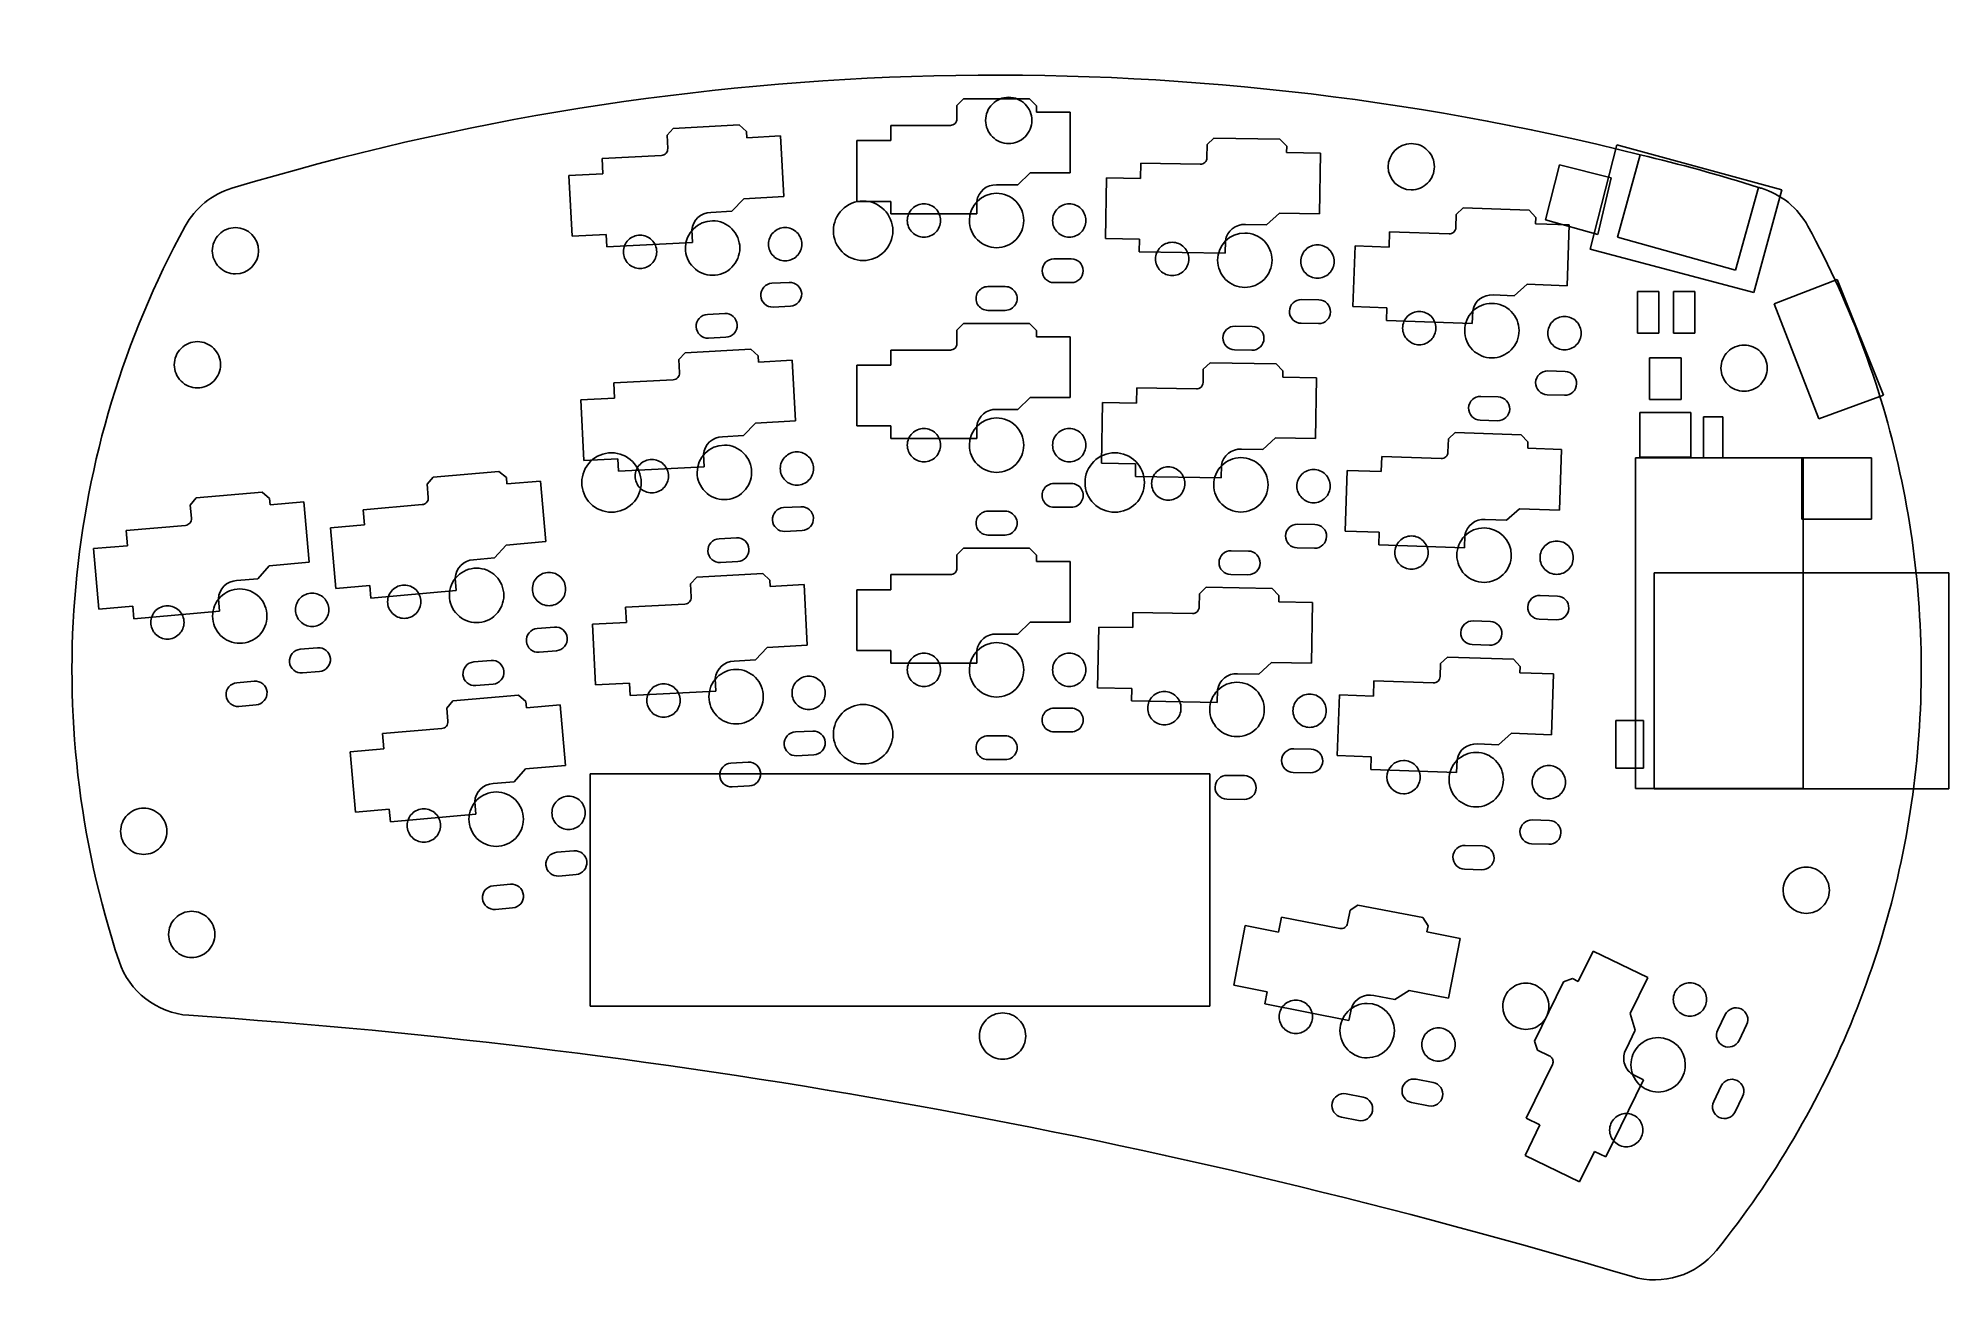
# Model space of a CAD drawing. Extents: x -2 to 142, y -92 to 3.
import ezdxf

# ---------------------------------------------------------------- set-up
doc = ezdxf.new("R2010")
doc.units = 0
doc.layers.get('0').update_dxf_attribs({"linetype": 'CONTINUOUS'})

msp = doc.modelspace()

# ---------------------------------------------------------------- linework, layer by layer
at = {"color": 7}
for p, q in [((67.075001, -2.374655), (67.575001, -1.874655)), ((67.075001, -3.374655), (67.075001, -2.374655)), ((67.575001, -1.874655), (72.575001, -1.874655)), ((72.575001, -1.874655), (73.095001, -2.394655)), ((73.095001, -2.394655), (73.095001, -2.874655)), ((73.095001, -2.874655), (75.655001, -2.874655)), ((75.655001, -7.474655), (75.655001, -2.874655)), ((45.123838, -4.625063), (45.596984, -4.09958)), ((45.596984, -4.09958), (50.590132, -3.8379)), ((50.590132, -3.8379), (51.136634, -4.329973)), ((51.136634, -4.329973), (51.161755, -4.809315)), ((62.075001, -5.024655), (62.075001, -3.874655)), ((62.075001, -3.874655), (66.575001, -3.874655)), ((72.741632, -3.501473), (72.741632, -3.501473)), ((45.176174, -5.623692), (45.123838, -4.625063)), ((51.161755, -4.809315), (53.718247, -4.675335)), ((53.958992, -9.269031), (53.718247, -4.675335)), ((59.500001, -5.024655), (62.075001, -5.024655)), ((59.500001, -9.624655), (59.500001, -5.024655)), ((86.003223, -6.32865), (86.020676, -5.328802)), ((86.020676, -5.328802), (86.529326, -4.837604)), ((86.529326, -4.837604), (91.528564, -4.924866)), ((91.528564, -4.924866), (92.03941, -5.453862)), ((92.03941, -5.453862), (92.031033, -5.933789)), ((115.01163, -13.231473), (117.03163, -5.356473)), ((117.03163, -5.356473), (129.51163, -8.761473)), ((40.209194, -6.384687), (44.703027, -6.149175)), ((40.26938, -7.533111), (40.209194, -6.384687)), ((80.975188, -7.891136), (80.995259, -6.741311)), ((80.995259, -6.741311), (85.494573, -6.819847)), ((92.031033, -5.933789), (94.590643, -5.978467)), ((94.510362, -10.577767), (94.590643, -5.978467)), ((103.22163, -7.001473), (103.22163, -7.001473)), ((111.63953, -11.031432), (112.69498, -6.869507)), ((112.69498, -6.869507), (116.59813, -7.846424)), ((118.80616, -6.102301), (117.075, -12.344655)), ((118.806183, -6.102125), (118.806183, -6.102125)), ((37.697909, -7.667876), (40.26938, -7.533111)), ((37.938655, -12.261572), (37.697909, -7.667876)), ((71.675001, -8.374655), (70.075001, -8.374655)), ((72.625001, -7.474655), (71.675001, -8.374655)), ((75.655001, -7.474655), (72.625001, -7.474655)), ((78.3203, -12.445496), (78.400581, -7.846196)), ((78.400581, -7.846196), (80.975188, -7.891136)), ((116.59813, -7.846424), (115.58234, -12.134557)), ((126.01749, -14.824627), (127.7516, -8.571627)), ((50.933145, -9.427609), (50.031549, -10.376095)), ((53.958992, -9.269031), (50.933145, -9.427609)), ((62.075001, -9.624655), (59.500001, -9.624655)), ((62.075001, -10.574655), (62.075001, -9.624655)), ((68.575001, -10.574655), (68.575001, -9.624655)), ((129.51163, -8.761473), (127.39163, -16.531473)), ((50.031549, -10.376095), (48.433742, -10.459832)), ((68.575001, -10.574655), (62.075001, -10.574655)), ((65.835, -11.074655), (65.835, -11.074655)), ((72.135, -11.074655), (72.135, -11.074655)), ((76.835, -11.074655), (76.835, -11.074655)), ((90.515261, -11.408169), (88.915504, -11.380245)), ((91.480823, -10.524886), (90.515261, -11.408169)), ((94.510362, -10.577767), (91.480823, -10.524886)), ((104.84213, -11.608741), (104.87703, -10.60935)), ((104.87703, -10.60935), (105.39418, -10.127105)), ((105.39418, -10.127105), (110.39113, -10.301602)), ((110.39113, -10.301602), (110.89267, -10.839433)), ((110.89267, -10.839433), (110.87592, -11.319141)), ((110.87592, -11.319141), (113.43436, -11.408483)), ((115.58234, -12.134557), (111.63953, -11.031432)), ((113.27382, -16.005681), (113.43436, -11.408483)), ((40.510126, -12.126807), (37.938655, -12.261572)), ((40.559845, -13.075505), (40.510126, -12.126807)), ((47.050937, -12.735321), (40.559845, -13.075505)), ((47.050937, -12.735321), (47.001218, -11.786623)), ((55.327512, -12.868284), (55.327512, -12.868284)), ((62.2202, -11.851473), (62.2202, -11.851473)), ((80.894907, -12.490436), (78.3203, -12.445496)), ((80.878328, -13.440291), (80.894907, -12.490436)), ((87.377338, -13.553732), (87.393917, -12.603876)), ((97.053626, -17.59057), (97.214164, -12.993372)), ((97.214164, -12.993372), (99.787595, -13.083239)), ((99.787595, -13.083239), (99.82773, -11.933939)), ((99.82773, -11.933939), (104.32499, -12.090987)), ((117.075, -12.344655), (126.01749, -14.824627)), ((14.201629, -13.361473), (14.201629, -13.361473)), ((44.342589, -13.44398), (44.342589, -13.44398)), ((50.635048, -13.156132), (50.635048, -13.156132)), ((75.730001, -13.974655), (74.420001, -13.974655)), ((87.377338, -13.553732), (80.878328, -13.440291)), ((84.629225, -13.983846), (84.629225, -13.983846)), ((90.928384, -14.079834), (90.928384, -14.079834)), ((95.627544, -14.175822), (95.627544, -14.175822)), ((127.39163, -16.531473), (115.01163, -13.231473)), ((54.374073, -15.756198), (53.065869, -15.824758)), ((75.730001, -15.774655), (74.420001, -15.774655)), ((110.24567, -15.899936), (109.26483, -16.766233)), ((113.27382, -16.005681), (110.24567, -15.899936)), ((133.72163, -15.531473), (128.94163, -17.381473)), ((137.22163, -24.281473), (133.72163, -15.531473)), ((70.730001, -16.074655), (69.420001, -16.074655)), ((94.47191, -17.078086), (93.162109, -17.055223)), ((109.26483, -16.766233), (107.66581, -16.710394)), ((120.21663, -16.436473), (118.60663, -16.436473)), ((118.60663, -16.436473), (118.60663, -19.596473)), ((120.21663, -16.436473), (118.60663, -16.436473)), ((120.21663, -19.596473), (120.21663, -16.436473)), ((120.21663, -19.596473), (120.21663, -16.436473)), ((122.94163, -16.451473), (121.33163, -16.451473)), ((121.33163, -16.451473), (121.33163, -19.611473)), ((122.94163, -16.451473), (121.33163, -16.451473)), ((122.94163, -19.611473), (122.94163, -16.451473)), ((122.94163, -19.611473), (122.94163, -16.451473)), ((49.490831, -18.115), (48.182626, -18.18356)), ((54.468278, -17.553731), (53.160073, -17.622291)), ((70.730001, -17.874655), (69.420001, -17.874655)), ((99.627058, -17.680436), (97.053626, -17.59057)), ((99.593903, -18.629858), (99.627058, -17.680436)), ((106.08994, -18.856704), (99.593903, -18.629858)), ((106.08994, -18.856704), (106.1231, -17.907283)), ((128.94163, -17.381473), (132.32163, -26.091473)), ((49.585036, -19.912533), (48.276831, -19.981093)), ((67.075001, -19.374655), (67.575001, -18.874655)), ((67.075001, -20.374655), (67.075001, -19.374655)), ((67.575001, -18.874655), (72.575001, -18.874655)), ((72.575001, -18.874655), (73.095001, -19.394655)), ((73.095001, -19.394655), (73.095001, -19.874655)), ((73.095001, -19.874655), (75.655001, -19.874655)), ((75.655001, -24.474655), (75.655001, -19.874655)), ((89.436021, -19.090504), (88.126221, -19.067641)), ((94.440495, -18.877812), (93.130695, -18.854949)), ((103.33493, -19.216803), (103.33493, -19.216803)), ((109.63158, -19.408749), (109.63158, -19.408749)), ((114.32823, -19.600695), (114.32823, -19.600695)), ((118.60663, -19.596473), (120.21663, -19.596473)), ((118.60663, -19.596473), (120.21663, -19.596473)), ((121.33163, -19.611473), (122.94163, -19.611473)), ((121.33163, -19.611473), (122.94163, -19.611473)), ((46.01355, -21.601766), (46.486696, -21.076283)), ((46.065886, -22.600395), (46.01355, -21.601766)), ((46.486696, -21.076283), (51.479844, -20.814603)), ((51.479844, -20.814603), (52.026346, -21.306676)), ((52.026346, -21.306676), (52.051467, -21.786018)), ((52.051467, -21.786018), (54.607959, -21.652038)), ((54.848704, -26.245734), (54.607959, -21.652038)), ((62.075001, -22.024655), (62.075001, -20.874655)), ((62.075001, -20.874655), (66.575001, -20.874655)), ((89.404607, -20.89023), (88.094806, -20.867367)), ((121.89163, -21.471473), (119.49163, -21.471473)), ((119.49163, -21.471473), (119.49163, -24.631473)), ((121.89163, -21.471473), (119.49163, -21.471473)), ((121.89163, -24.631473), (121.89163, -21.471473)), ((121.89163, -24.631473), (121.89163, -21.471473)), ((11.321629, -21.991473), (11.321629, -21.991473)), ((41.098906, -23.36139), (45.592739, -23.125878)), ((59.500001, -26.624655), (59.500001, -22.024655)), ((59.500001, -22.024655), (62.075001, -22.024655)), ((85.706532, -23.32606), (85.723985, -22.326212)), ((85.723985, -22.326212), (86.232635, -21.835014)), ((86.232635, -21.835014), (91.231873, -21.922276)), ((91.231873, -21.922276), (91.742719, -22.451272)), ((91.742719, -22.451272), (91.734342, -22.931199)), ((91.734342, -22.931199), (94.293952, -22.975877)), ((94.213671, -27.575177), (94.293952, -22.975877)), ((113.12193, -22.504339), (111.81273, -22.458621)), ((128.41563, -22.245473), (128.41563, -22.245473)), ((38.587621, -24.644579), (41.159092, -24.509814)), ((41.159092, -24.509814), (41.098906, -23.36139)), ((72.625001, -24.474655), (71.675001, -25.374655)), ((75.655001, -24.474655), (72.625001, -24.474655)), ((80.678497, -24.888546), (80.698568, -23.738721)), ((80.698568, -23.738721), (85.197882, -23.817257)), ((108.05168, -24.428562), (106.74248, -24.382844)), ((113.05911, -24.303243), (111.74991, -24.257524)), ((132.32163, -26.091473), (137.22163, -24.281473)), ((38.828367, -29.238275), (38.587621, -24.644579)), ((71.675001, -25.374655), (70.075001, -25.374655)), ((78.023609, -29.442906), (78.10389, -24.843606)), ((78.10389, -24.843606), (80.678497, -24.888546)), ((118.78163, -28.981473), (118.78163, -25.591473)), ((118.78163, -25.591473), (122.63163, -25.591473)), ((118.78163, -28.981473), (118.78163, -25.591473)), ((118.78163, -25.591473), (122.63163, -25.591473)), ((119.49163, -24.631473), (121.89163, -24.631473)), ((119.49163, -24.631473), (121.89163, -24.631473)), ((122.63163, -25.591473), (122.63163, -28.981473)), ((125.05163, -25.931473), (123.58163, -25.931473)), ((123.58163, -25.931473), (123.58163, -29.021473)), ((125.05163, -25.931473), (123.58163, -25.931473)), ((125.05163, -29.021473), (125.05163, -25.931473)), ((125.05163, -29.021473), (125.05163, -25.931473)), ((50.921261, -27.352798), (49.323454, -27.436535)), ((51.822857, -26.404312), (50.921261, -27.352798)), ((54.848704, -26.245734), (51.822857, -26.404312)), ((62.075001, -26.624655), (59.500001, -26.624655)), ((62.075001, -27.574655), (62.075001, -26.624655)), ((68.575001, -27.574655), (68.575001, -26.624655)), ((104.28374, -27.598994), (104.80089, -27.116749)), ((104.80089, -27.116749), (109.79784, -27.291246)), ((107.98886, -26.227466), (106.67966, -26.181747)), ((109.79784, -27.291246), (110.29938, -27.829077)), ((47.940649, -29.712024), (47.89093, -28.763326)), ((68.575001, -27.574655), (62.075001, -27.574655)), ((65.835, -28.074655), (65.835, -28.074655)), ((72.135, -28.074655), (72.135, -28.074655)), ((76.835, -28.074655), (76.835, -28.074655)), ((90.21857, -28.405579), (88.618813, -28.377655)), ((91.184132, -27.522296), (90.21857, -28.405579)), ((94.213671, -27.575177), (91.184132, -27.522296)), ((99.194304, -30.072883), (99.234439, -28.923583)), ((99.234439, -28.923583), (103.7317, -29.080631)), ((104.24884, -28.598385), (104.28374, -27.598994)), ((110.29938, -27.829077), (110.28263, -28.308785)), ((110.28263, -28.308785), (112.84107, -28.398127)), ((112.68053, -32.995325), (112.84107, -28.398127)), ((27.419166, -30.495258), (32.40014, -30.059479)), ((32.40014, -30.059479), (32.963482, -30.53218)), ((41.399838, -29.10351), (38.828367, -29.238275)), ((41.449557, -30.052208), (41.399838, -29.10351)), ((47.940649, -29.712024), (41.449557, -30.052208)), ((51.52476, -30.132835), (51.52476, -30.132835)), ((56.217224, -29.844987), (56.217224, -29.844987)), ((80.598216, -29.487846), (78.023609, -29.442906)), ((80.581637, -30.437701), (80.598216, -29.487846)), ((87.080647, -30.551142), (87.097226, -29.601286)), ((96.460335, -34.580214), (96.620873, -29.983016)), ((96.620873, -29.983016), (99.194304, -30.072883)), ((118.45163, -54.066473), (118.45163, -29.046473)), ((118.45163, -29.046473), (131.13163, -29.046473)), ((118.45163, -54.066473), (118.45163, -29.046473)), ((118.45163, -29.046473), (131.13163, -29.046473)), ((122.63163, -28.981473), (118.78163, -28.981473)), ((122.63163, -28.981473), (118.78163, -28.981473)), ((123.58163, -29.021473), (125.05163, -29.021473)), ((123.58163, -29.021473), (125.05163, -29.021473)), ((131.04163, -29.046473), (136.32163, -29.046473)), ((131.04163, -33.666473), (131.04163, -29.046473)), ((131.04163, -29.046473), (136.32163, -29.046473)), ((131.13163, -29.046473), (131.13163, -54.066473)), ((136.32163, -29.046473), (136.32163, -33.666473)), ((136.32163, -29.046473), (136.32163, -33.666473)), ((9.487661, -32.064061), (14.468635, -31.628282)), ((14.468635, -31.628282), (15.031977, -32.100983)), ((26.964647, -31.036933), (27.419166, -30.495258)), ((27.051803, -32.033128), (26.964647, -31.036933)), ((32.963482, -30.53218), (33.005317, -31.010353)), ((33.005317, -31.010353), (35.555575, -30.787234)), ((35.956492, -35.36973), (35.555575, -30.787234)), ((43.1702, -30.901473), (43.1702, -30.901473)), ((45.232301, -30.420683), (45.232301, -30.420683)), ((75.730001, -30.974655), (74.420001, -30.974655)), ((87.080647, -30.551142), (80.581637, -30.437701)), ((81.2702, -30.901473), (81.2702, -30.901473)), ((84.332529, -30.981255), (84.332529, -30.981255)), ((90.631696, -31.077243), (90.631696, -31.077243)), ((95.330856, -31.173231), (95.330856, -31.173231)), ((9.033142, -32.605736), (9.487661, -32.064061)), ((9.120298, -33.601931), (9.033142, -32.605736)), ((15.031977, -32.100983), (15.073812, -32.579156)), ((15.073812, -32.579156), (17.62407, -32.356037)), ((18.024987, -36.938533), (17.62407, -32.356037)), ((22.114407, -32.967004), (26.597283, -32.574803)), ((22.214636, -34.112628), (22.114407, -32.967004)), ((55.263785, -32.732901), (53.955581, -32.801461)), ((70.730001, -33.074655), (69.420001, -33.074655)), ((75.730001, -32.774655), (74.420001, -32.774655)), ((109.65237, -32.88958), (108.67154, -33.755877)), ((112.68053, -32.995325), (109.65237, -32.88958)), ((4.182902, -34.535807), (8.665778, -34.143606)), ((4.283131, -35.681431), (4.182902, -34.535807)), ((19.649435, -34.337054), (22.214636, -34.112628)), ((20.050351, -38.91955), (19.649435, -34.337054)), ((55.35799, -34.530434), (54.049785, -34.598994)), ((94.175219, -34.075496), (92.865418, -34.052633)), ((99.033767, -34.67008), (96.460335, -34.580214)), ((99.000612, -35.619502), (99.033767, -34.67008)), ((108.67154, -33.755877), (107.07252, -33.700038)), ((136.32163, -33.666473), (131.04163, -33.666473)), ((136.32163, -33.666473), (131.04163, -33.666473)), ((1.71793, -35.905857), (4.283131, -35.681431)), ((2.118846, -40.488353), (1.71793, -35.905857)), ((32.938022, -35.633812), (32.070077, -36.613185)), ((35.956492, -35.36973), (32.938022, -35.633812)), ((50.380543, -35.091703), (49.072338, -35.160263)), ((67.075001, -36.374655), (67.575001, -35.874655)), ((67.575001, -35.874655), (72.575001, -35.874655)), ((70.730001, -34.874655), (69.420001, -34.874655)), ((72.575001, -35.874655), (73.095001, -36.394655)), ((89.13933, -36.087914), (87.82953, -36.065051)), ((94.143804, -35.875222), (92.834004, -35.852359)), ((105.49665, -35.846348), (99.000612, -35.619502)), ((105.49665, -35.846348), (105.52981, -34.896927)), ((15.006517, -37.202615), (14.138572, -38.181988)), ((18.024987, -36.938533), (15.006517, -37.202615)), ((32.070077, -36.613185), (30.476165, -36.752634)), ((50.474748, -36.889236), (49.166543, -36.957796)), ((67.075001, -37.374655), (67.075001, -36.374655)), ((73.095001, -36.394655), (73.095001, -36.874655)), ((73.095001, -36.874655), (75.655001, -36.874655)), ((75.655001, -41.474655), (75.655001, -36.874655)), ((102.74164, -36.206447), (102.74164, -36.206447)), ((109.03829, -36.398391), (109.03829, -36.398391)), ((113.73494, -36.590339), (113.73494, -36.590339)), ((14.138572, -38.181988), (12.54466, -38.321437)), ((22.615553, -38.695124), (20.050351, -38.91955)), ((22.698351, -39.641509), (22.615553, -38.695124)), ((29.173616, -39.074996), (29.090818, -38.128611)), ((37.450556, -38.963003), (37.450556, -38.963003)), ((46.903261, -38.578468), (47.376407, -38.052985)), ((46.955597, -39.577097), (46.903261, -38.578468)), ((47.376407, -38.052985), (52.369555, -37.791305)), ((52.369555, -37.791305), (52.916057, -38.283378)), ((52.916057, -38.283378), (52.941178, -38.76272)), ((52.941178, -38.76272), (55.49767, -38.62874)), ((55.738415, -43.222436), (55.49767, -38.62874)), ((59.500001, -43.624655), (59.500001, -39.024655)), ((59.500001, -39.024655), (62.075001, -39.024655)), ((62.075001, -39.024655), (62.075001, -37.874655)), ((62.075001, -37.874655), (66.575001, -37.874655)), ((85.427294, -39.323623), (85.935944, -38.832425)), ((85.935944, -38.832425), (90.935182, -38.919687)), ((89.107916, -37.88764), (87.798115, -37.864777)), ((90.935182, -38.919687), (91.446028, -39.448683)), ((119.85163, -54.081473), (119.85163, -37.731473)), ((119.85163, -37.731473), (142.16163, -37.731473)), ((119.85163, -54.081473), (119.85163, -37.731473)), ((119.85163, -37.731473), (142.16163, -37.731473)), ((142.16163, -37.731473), (142.16163, -54.081473)), ((4.684048, -40.263927), (2.118846, -40.488353)), ((4.766846, -41.210312), (4.684048, -40.263927)), ((11.242111, -40.643799), (11.159313, -39.697414)), ((29.173616, -39.074996), (22.698351, -39.641509)), ((26.492415, -39.921719), (26.492415, -39.921719)), ((32.771486, -39.442359), (32.771486, -39.442359)), ((41.988617, -40.338092), (46.48245, -40.10258)), ((42.048803, -41.486516), (41.988617, -40.338092)), ((85.409841, -40.323471), (85.427294, -39.323623)), ((91.446028, -39.448683), (91.437651, -39.92861)), ((91.437651, -39.92861), (93.997261, -39.973288)), ((93.91698, -44.572588), (93.997261, -39.973288)), ((112.52864, -39.493983), (111.21943, -39.448265)), ((11.242111, -40.643799), (4.766846, -41.210312)), ((8.560909, -41.490519), (8.560909, -41.490519)), ((14.839981, -41.011163), (14.839981, -41.011163)), ((19.519052, -40.531807), (19.519052, -40.531807)), ((36.597719, -41.838459), (35.292704, -41.952633)), ((39.477332, -41.621281), (42.048803, -41.486516)), ((39.718078, -46.214977), (39.477332, -41.621281)), ((72.625001, -41.474655), (71.675001, -42.374655)), ((75.655001, -41.474655), (72.625001, -41.474655)), ((77.726918, -46.440317), (77.807199, -41.841017)), ((77.807199, -41.841017), (80.381806, -41.885957)), ((80.381806, -41.885957), (80.401877, -40.736132)), ((80.401877, -40.736132), (84.901191, -40.814668)), ((107.45839, -41.418206), (106.14919, -41.372488)), ((112.46582, -41.292887), (111.15662, -41.247168)), ((52.712568, -43.381014), (51.810972, -44.3295)), ((55.738415, -43.222436), (52.712568, -43.381014)), ((71.675001, -42.374655), (70.075001, -42.374655)), ((107.39557, -43.21711), (106.08637, -43.171391)), ((18.666214, -43.407262), (17.361199, -43.521436)), ((31.799772, -44.366246), (30.494757, -44.480421)), ((36.754599, -43.631609), (35.449584, -43.745783)), ((51.810972, -44.3295), (50.213165, -44.413237)), ((62.075001, -43.624655), (59.500001, -43.624655)), ((62.075001, -44.574655), (62.075001, -43.624655)), ((68.575001, -44.574655), (62.075001, -44.574655)), ((68.575001, -44.574655), (68.575001, -43.624655)), ((90.887441, -44.519707), (89.921879, -45.40299)), ((93.91698, -44.572588), (90.887441, -44.519707)), ((103.65555, -45.588029), (103.69045, -44.588638)), ((103.69045, -44.588638), (104.2076, -44.106393)), ((104.2076, -44.106393), (109.20455, -44.28089)), ((109.20455, -44.28089), (109.70609, -44.818721)), ((109.70609, -44.818721), (109.68933, -45.298429)), ((13.868267, -45.935049), (12.563252, -46.049224)), ((18.823094, -45.200412), (17.518079, -45.314586)), ((31.956653, -46.159397), (30.651638, -46.273571)), ((42.289549, -46.080212), (39.718078, -46.214977)), ((42.339268, -47.02891), (42.289549, -46.080212)), ((48.83036, -46.688726), (48.780641, -45.740028)), ((65.835, -45.074655), (65.835, -45.074655)), ((72.135, -45.074655), (72.135, -45.074655)), ((76.835, -45.074655), (76.835, -45.074655)), ((89.921879, -45.40299), (88.322122, -45.375066)), ((98.601012, -47.062527), (98.641147, -45.913227)), ((98.641147, -45.913227), (103.13841, -46.070275)), ((109.68933, -45.298429), (112.24777, -45.387771)), ((112.08724, -49.984969), (112.24777, -45.387771)), ((14.025148, -47.7282), (12.720133, -47.842374)), ((28.446295, -47.972243), (28.900814, -47.430568)), ((28.900814, -47.430568), (33.881788, -46.994789)), ((33.881788, -46.994789), (34.44513, -47.46749)), ((34.44513, -47.46749), (34.486965, -47.945663)), ((34.486965, -47.945663), (37.037223, -47.722544)), ((37.43814, -52.30504), (37.037223, -47.722544)), ((48.83036, -46.688726), (42.339268, -47.02891)), ((46.122009, -47.397383), (46.122009, -47.397383)), ((52.414472, -47.109535), (52.414472, -47.109535)), ((57.106936, -46.821687), (57.106936, -46.821687)), ((80.301525, -46.485257), (77.726918, -46.440317)), ((80.284946, -47.435112), (80.301525, -46.485257)), ((86.783956, -47.548553), (80.284946, -47.435112)), ((86.783956, -47.548553), (86.800535, -46.598697)), ((95.867043, -51.569858), (96.027581, -46.97266)), ((96.027581, -46.97266), (98.601012, -47.062527)), ((28.533451, -48.968438), (28.446295, -47.972243)), ((75.730001, -47.974655), (74.420001, -47.974655)), ((84.035841, -47.978667), (84.035841, -47.978667)), ((90.335, -48.074655), (90.335, -48.074655)), ((95.03416, -48.170643), (95.03416, -48.170643)), ((116.96163, -48.901473), (119.05163, -48.901473)), ((116.96163, -52.511473), (116.96163, -48.901473)), ((116.96163, -48.901473), (119.05163, -48.901473)), ((119.05163, -48.901473), (119.05163, -52.511473)), ((119.05163, -48.901473), (119.05163, -52.511473)), ((23.596055, -49.902314), (28.078931, -49.510113)), ((23.696284, -51.047938), (23.596055, -49.902314)), ((56.153496, -49.709603), (54.845292, -49.778163)), ((62.2202, -49.951471), (62.2202, -49.951471)), ((70.730001, -50.074655), (69.420001, -50.074655)), ((75.730001, -49.774655), (74.420001, -49.774655)), ((109.05908, -49.879224), (108.07825, -50.745521)), ((112.08724, -49.984969), (109.05908, -49.879224)), ((21.131083, -51.272364), (23.696284, -51.047938)), ((21.531999, -55.85486), (21.131083, -51.272364)), ((51.270254, -52.068405), (49.962049, -52.136965)), ((56.247701, -51.507136), (54.939496, -51.575696)), ((70.730001, -51.874655), (69.420001, -51.874655)), ((93.878528, -51.072907), (92.568727, -51.050044)), ((98.440475, -51.659724), (95.867043, -51.569858)), ((98.40732, -52.609146), (98.440475, -51.659724)), ((104.90336, -52.835992), (104.93652, -51.886571)), ((108.07825, -50.745521), (106.47923, -50.689682)), ((34.41967, -52.569122), (33.551725, -53.548495)), ((37.43814, -52.30504), (34.41967, -52.569122)), ((39.311629, -70.536473), (39.311629, -52.946473)), ((39.311629, -52.946473), (86.211629, -52.946473)), ((39.311629, -70.536473), (39.311629, -52.946473)), ((39.311629, -52.946473), (86.211629, -52.946473)), ((86.211629, -52.946473), (86.211629, -70.536473)), ((88.842639, -53.085325), (87.532839, -53.062462)), ((93.847113, -52.872633), (92.537313, -52.84977)), ((104.90336, -52.835992), (98.40732, -52.609146)), ((102.14834, -53.196091), (102.14834, -53.196091)), ((108.445, -53.388039), (108.445, -53.388039)), ((119.05163, -52.511473), (116.96163, -52.511473)), ((119.05163, -52.511473), (116.96163, -52.511473)), ((33.551725, -53.548495), (31.957813, -53.687944)), ((51.364459, -53.865938), (50.056254, -53.934498)), ((88.811225, -54.885051), (87.501424, -54.862188)), ((113.14165, -53.579983), (113.14165, -53.579983)), ((131.13163, -54.066473), (118.45163, -54.066473)), ((131.13163, -54.066473), (118.45163, -54.066473)), ((142.16163, -54.081473), (119.85163, -54.081473)), ((142.16163, -54.081473), (119.85163, -54.081473)), ((24.097201, -55.630434), (21.531999, -55.85486)), ((24.179999, -56.576819), (24.097201, -55.630434)), ((30.655264, -56.010306), (24.179999, -56.576819)), ((30.655264, -56.010306), (30.572466, -55.063921)), ((34.253134, -56.377671), (34.253134, -56.377671)), ((38.932204, -55.898311), (38.932204, -55.898311)), ((7.257629, -57.297471), (7.257629, -57.297471)), ((27.974063, -56.857027), (27.974063, -56.857027)), ((111.93534, -56.483627), (110.62614, -56.437909)), ((38.079367, -58.773769), (36.774352, -58.887943)), ((106.8651, -58.40785), (105.5559, -58.362132)), ((111.87252, -58.282531), (110.56332, -58.236812)), ((38.236247, -60.566919), (36.931232, -60.681093)), ((106.80228, -60.206754), (105.49308, -60.161035)), ((33.28142, -61.301556), (31.976405, -61.415731)), ((133.12163, -61.761471), (133.12163, -61.761471)), ((33.438301, -63.094707), (32.133286, -63.208881)), ((96.652651, -64.25199), (96.84346, -63.270363)), ((96.84346, -63.270363), (97.429678, -62.874953)), ((97.429678, -62.874953), (102.33781, -63.828998)), ((88.024269, -68.941781), (88.90199, -64.426296)), ((88.90199, -64.426296), (91.42968, -64.91763)), ((91.42968, -64.91763), (91.64911, -63.788758)), ((91.64911, -63.788758), (96.066433, -64.647399)), ((102.33781, -63.828998), (102.74904, -64.438665)), ((102.74904, -64.438665), (102.65745, -64.909846)), ((102.65745, -64.909846), (105.17042, -65.398317)), ((10.891629, -65.101471), (10.891629, -65.101471)), ((104.2927, -69.913802), (105.17042, -65.398317)), ((115.232242, -66.35581), (114.109829, -68.656963)), ((114.109829, -68.656963), (115.232242, -66.35581)), ((119.366357, -68.372742), (115.232242, -66.35581)), ((115.232242, -66.35581), (115.232242, -66.35581)), ((115.232242, -66.35581), (119.366357, -68.372742)), ((115.232242, -66.35581), (115.232242, -66.35581)), ((90.551959, -69.433115), (88.024269, -68.941781)), ((101.31837, -69.335651), (100.21409, -70.037847)), ((104.2927, -69.913802), (101.31837, -69.335651)), ((112.983284, -68.6859), (110.791169, -73.1802)), ((110.791169, -73.1802), (112.983284, -68.6859)), ((113.678331, -68.44664), (112.983284, -68.6859)), ((112.983284, -68.6859), (113.678331, -68.44664)), ((114.109829, -68.656963), (113.678331, -68.44664)), ((113.678331, -68.44664), (114.109829, -68.656963)), ((118.038273, -71.09609), (119.366357, -68.372742)), ((119.366357, -68.372742), (118.038273, -71.09609)), ((86.211629, -70.536473), (39.311629, -70.536473)), ((86.211629, -70.536473), (39.311629, -70.536473)), ((90.37069, -70.36566), (90.551959, -69.433115)), ((96.751267, -71.605919), (90.37069, -70.36566)), ((96.751267, -71.605919), (96.932535, -70.673373)), ((100.21409, -70.037847), (98.643487, -69.732553)), ((111.89163, -70.541471), (111.89163, -70.541471)), ((123.82708, -70.022607), (123.82708, -70.022607)), ((93.989351, -71.333495), (93.989351, -71.333495)), ((118.430496, -72.344074), (118.038273, -71.09609)), ((118.038273, -71.09609), (118.430496, -72.344074)), ((125.24153, -71.15457), (124.66726, -72.33199)), ((126.85936, -71.943638), (126.28509, -73.121058)), ((72.281632, -72.791471), (72.281632, -72.791471)), ((100.1883, -72.382943), (100.1883, -72.382943)), ((104.78726, -73.432391), (104.78726, -73.432391)), ((110.791169, -73.1802), (111.021647, -73.848376)), ((111.021647, -73.848376), (110.791169, -73.1802)), ((117.729247, -73.78223), (118.430496, -72.344074)), ((118.430496, -72.344074), (117.729247, -73.78223)), ((112.150259, -74.955287), (110.177769, -78.999999)), ((110.177769, -78.999999), (112.150259, -74.955287)), ((111.021647, -73.848376), (111.920299, -74.287108)), ((111.920299, -74.287108), (111.021647, -73.848376)), ((122.21604, -74.965975), (122.21604, -74.965975)), ((103.12606, -76.30869), (101.84013, -76.05873)), ((116.199625, -81.937289), (119.049063, -76.094752)), ((119.049063, -76.094752), (116.199625, -81.937289)), ((119.049063, -76.094752), (118.195369, -75.678755)), ((118.195369, -75.678755), (119.049063, -76.094752)), ((124.93714, -76.56912), (124.36288, -77.74654)), ((97.817224, -77.416062), (96.531292, -77.166102)), ((102.7826, -78.075619), (101.49667, -77.825659)), ((126.55497, -77.358188), (125.9807, -78.535608)), ((97.473768, -79.182991), (96.187836, -78.933031)), ((111.211298, -79.504361), (110.082686, -81.818433)), ((110.082686, -81.818433), (111.211298, -79.504361)), ((110.177769, -78.999999), (111.211298, -79.504361)), ((111.211298, -79.504361), (110.177769, -78.999999)), ((119.005, -79.909343), (119.005, -79.909343)), ((110.082686, -81.818433), (114.2168, -83.834846)), ((114.2168, -83.834846), (110.082686, -81.818433)), ((114.2168, -83.834846), (115.345928, -81.520777)), ((115.345928, -81.520777), (114.2168, -83.834846)), ((115.345928, -81.520777), (116.199625, -81.937289)), ((116.199625, -81.937289), (115.345928, -81.520777))]:
    msp.add_line(p, q, dxfattribs=at)
for points in [[(118.806183, -6.102125), (83.689384, 2.720145), (46.836309, 1.843725), (12.178585, -8.637887)], [(69.241632, -3.501473), (69.241632, -3.037344), (69.426006, -2.592225), (69.754195, -2.264036)], [(69.754195, -2.264036), (70.082384, -1.935847), (70.527503, -1.751473), (70.991632, -1.751473)], [(70.991632, -1.751473), (71.455761, -1.751473), (71.90088, -1.935847), (72.229069, -2.264036)], [(72.229069, -2.264036), (72.557258, -2.592225), (72.741632, -3.037344), (72.741632, -3.501473)], [(66.575001, -3.874655), (66.708023, -3.87602), (66.835995, -3.82378), (66.930061, -3.729715)], [(66.930061, -3.729715), (67.024127, -3.635649), (67.076366, -3.507677), (67.075001, -3.374655)], [(69.754195, -4.73891), (69.426006, -4.410721), (69.241632, -3.965602), (69.241632, -3.501473)], [(72.741632, -3.501473), (72.741632, -3.965602), (72.557258, -4.410721), (72.229069, -4.73891)], [(45.050015, -5.985851), (45.139029, -5.886991), (45.1845, -5.75646), (45.176174, -5.623692)], [(70.991632, -5.251473), (70.527503, -5.251473), (70.082384, -5.067098), (69.754195, -4.73891)], [(72.229069, -4.73891), (71.90088, -5.067098), (71.455761, -5.251473), (70.991632, -5.251473)], [(99.721632, -7.001473), (99.721632, -6.034975), (100.505132, -5.251474), (101.47163, -5.251473)], [(101.47163, -5.251473), (101.935759, -5.251473), (102.380878, -5.435847), (102.709067, -5.764036)], [(102.709067, -5.764036), (103.037256, -6.092225), (103.22163, -6.537344), (103.22163, -7.001473)], [(44.703027, -6.149175), (44.835938, -6.143577), (44.961001, -6.084711), (45.050015, -5.985851)], [(85.494573, -6.819847), (85.627551, -6.823534), (85.756415, -6.773535), (85.852108, -6.681125)], [(85.852108, -6.681125), (85.947801, -6.588716), (86.002266, -6.461675), (86.003223, -6.32865)], [(101.47163, -8.751473), (100.505132, -8.751472), (99.721632, -7.96797), (99.721632, -7.001473)], [(103.22163, -7.001473), (103.22163, -7.465602), (103.037256, -7.910721), (102.709067, -8.23891)], [(127.751373, -8.571741), (124.803124, -7.631748), (121.819094, -6.807907), (118.806183, -6.102125)], [(12.178585, -8.637887), (10.672339, -9.093443), (9.405353, -10.12251), (8.650635, -11.503345)], [(70.075001, -8.374656), (69.326384, -8.338939), (68.674867, -8.881869), (68.575001, -9.624655)], [(102.709067, -8.23891), (102.380878, -8.567098), (101.935759, -8.751473), (101.47163, -8.751473)], [(127.971517, -8.637887), (127.898155, -8.615775), (127.824773, -8.593726), (127.751373, -8.571741)], [(131.499465, -11.503345), (130.74475, -10.122508), (129.477763, -9.09344), (127.971517, -8.637887)], [(58.37921, -10.260483), (58.801167, -9.838526), (59.373463, -9.601473), (59.9702, -9.601473)], [(59.9702, -9.601473), (60.566937, -9.601473), (61.139233, -9.838526), (61.56119, -10.260483)], [(63.684045, -10.1837), (63.920341, -9.947404), (64.240827, -9.814655), (64.575, -9.814655)], [(64.575, -9.814655), (64.909173, -9.814655), (65.229659, -9.947404), (65.465955, -10.1837)], [(68.015, -11.074655), (68.015, -9.936948), (68.937293, -9.014655), (70.075, -9.014655)], [(70.075, -9.014655), (70.621346, -9.014655), (71.145315, -9.23169), (71.53164, -9.618015)], [(71.53164, -9.618015), (71.917965, -10.00434), (72.135, -10.528309), (72.135, -11.074655)], [(74.684045, -10.1837), (74.920341, -9.947404), (75.240827, -9.814655), (75.575, -9.814655)], [(75.575, -9.814655), (75.909173, -9.814655), (76.229659, -9.947404), (76.465955, -10.1837)], [(8.650635, -11.503345), (-0.663993, -28.54604), (-2.479196, -48.692594), (3.639054, -67.12579)], [(46.515048, -13.156132), (46.515048, -12.018425), (47.437341, -11.096132), (48.575048, -11.096132)], [(48.433742, -10.459833), (47.684281, -10.463345), (47.062073, -11.039629), (47.001218, -11.786623)], [(48.575048, -11.096132), (49.121394, -11.096132), (49.645363, -11.313167), (50.031688, -11.699492)], [(57.7202, -11.851473), (57.7202, -11.254736), (57.957253, -10.682439), (58.37921, -10.260483)], [(61.56119, -10.260483), (61.983147, -10.682439), (62.2202, -11.254736), (62.2202, -11.851473)], [(63.315, -11.074655), (63.315, -10.740482), (63.44775, -10.419996), (63.684045, -10.1837)], [(63.684045, -11.965609), (63.44775, -11.729314), (63.315, -11.408828), (63.315, -11.074655)], [(65.465955, -10.1837), (65.70225, -10.419996), (65.835, -10.740482), (65.835, -11.074655)], [(65.835, -11.074655), (65.835, -11.408828), (65.70225, -11.729314), (65.465955, -11.965609)], [(68.61836, -12.531295), (68.232035, -12.14497), (68.015, -11.621001), (68.015, -11.074655)], [(72.135, -11.074655), (72.135, -11.621001), (71.917965, -12.14497), (71.53164, -12.531295)], [(74.315, -11.074655), (74.315, -10.740482), (74.44775, -10.419996), (74.684045, -10.1837)], [(74.684045, -11.965609), (74.44775, -11.729314), (74.315, -11.408828), (74.315, -11.074655)], [(76.465955, -10.1837), (76.70225, -10.419996), (76.835, -10.740482), (76.835, -11.074655)], [(76.835, -11.074655), (76.835, -11.408828), (76.70225, -11.729314), (76.465955, -11.965609)], [(88.915504, -11.380245), (88.167624, -11.331469), (87.506732, -11.862946), (87.393917, -12.603876)], [(138.601874, -30.790024), (137.196242, -24.046696), (134.802982, -17.547769), (131.499465, -11.503345)], [(10.701629, -13.361473), (10.701629, -12.897344), (10.886003, -12.452225), (11.214192, -12.124036)], [(11.214192, -12.124036), (11.542381, -11.795847), (11.9875, -11.611473), (12.451629, -11.611473)], [(12.451629, -11.611473), (13.418127, -11.611473), (14.201629, -12.394975), (14.201629, -13.361473)], [(41.822587, -13.44398), (41.822587, -13.109807), (41.955337, -12.789321), (42.191633, -12.553025)], [(42.191633, -12.553025), (42.427929, -12.316729), (42.748415, -12.183979), (43.082588, -12.183979)], [(43.082588, -12.183979), (43.416761, -12.183979), (43.737247, -12.316729), (43.973543, -12.553025)], [(43.973543, -12.553025), (44.209839, -12.789321), (44.342589, -13.109807), (44.342589, -13.44398)], [(50.031688, -11.699492), (50.418013, -12.085817), (50.635048, -12.609786), (50.635048, -13.156132)], [(52.807512, -12.868284), (52.807512, -12.534111), (52.940262, -12.213625), (53.176557, -11.977329)], [(53.176557, -13.759238), (52.940262, -13.522943), (52.807512, -13.202457), (52.807512, -12.868284)], [(53.176557, -11.977329), (53.412853, -11.741033), (53.733339, -11.608284), (54.067512, -11.608284)], [(54.067512, -11.608284), (54.401685, -11.608284), (54.722171, -11.741033), (54.958467, -11.977329)], [(54.958467, -11.977329), (55.194762, -12.213625), (55.327512, -12.534111), (55.327512, -12.868284)], [(55.327512, -12.868284), (55.327512, -13.202457), (55.194762, -13.522943), (54.958467, -13.759238)], [(58.37921, -13.442463), (57.957253, -13.020506), (57.7202, -12.44821), (57.7202, -11.851473)], [(62.2202, -11.851473), (62.2202, -12.44821), (61.983147, -13.020506), (61.56119, -13.442463)], [(64.575, -12.334655), (64.240827, -12.334655), (63.920341, -12.201905), (63.684045, -11.965609)], [(65.465955, -11.965609), (65.229659, -12.201905), (64.909173, -12.334655), (64.575, -12.334655)], [(70.075, -13.134655), (69.528654, -13.134655), (69.004685, -12.91762), (68.61836, -12.531295)], [(71.53164, -12.531295), (71.145315, -12.91762), (70.621346, -13.134655), (70.075, -13.134655)], [(75.575, -12.334655), (75.240827, -12.334655), (74.920341, -12.201905), (74.684045, -11.965609)], [(76.465955, -11.965609), (76.229659, -12.201905), (75.909173, -12.334655), (75.575, -12.334655)], [(82.478269, -13.092891), (82.714565, -12.856595), (83.035051, -12.723845), (83.369224, -12.723845)], [(83.369224, -12.723845), (83.703397, -12.723845), (84.023883, -12.856595), (84.260179, -13.092891)], [(86.808384, -14.079834), (86.808384, -12.942127), (87.730677, -12.019834), (88.868384, -12.019834)], [(88.868384, -12.019834), (89.41473, -12.019834), (89.938699, -12.236869), (90.325024, -12.623194)], [(90.325024, -12.623194), (90.711349, -13.009519), (90.928384, -13.533488), (90.928384, -14.079834)], [(93.476589, -13.284867), (93.712885, -13.048571), (94.033371, -12.915822), (94.367544, -12.915822)], [(94.367544, -12.915822), (94.701717, -12.915822), (95.022203, -13.048571), (95.258499, -13.284867)], [(104.32499, -12.090987), (104.457883, -12.096992), (104.587598, -12.04925), (104.684889, -11.958524)], [(104.684889, -11.958524), (104.782179, -11.867799), (104.838852, -11.741729), (104.84213, -11.608741)], [(11.214192, -14.59891), (10.886003, -14.270721), (10.701629, -13.825602), (10.701629, -13.361473)], [(14.201629, -13.361473), (14.201629, -14.327971), (13.418127, -15.111473), (12.451629, -15.111473)], [(42.191633, -14.334935), (41.955337, -14.098639), (41.822587, -13.778153), (41.822587, -13.44398)], [(43.082588, -14.703981), (42.748415, -14.703981), (42.427929, -14.571231), (42.191633, -14.334935)], [(43.973543, -14.334935), (43.737247, -14.571231), (43.416761, -14.703981), (43.082588, -14.703981)], [(44.342589, -13.44398), (44.342589, -13.778153), (44.209839, -14.098639), (43.973543, -14.334935)], [(47.118408, -14.612772), (46.732083, -14.226447), (46.515048, -13.702478), (46.515048, -13.156132)], [(50.635048, -13.156132), (50.635048, -13.702478), (50.418013, -14.226447), (50.031688, -14.612772)], [(54.067512, -14.128284), (53.733339, -14.128284), (53.412853, -13.995534), (53.176557, -13.759238)], [(54.958467, -13.759238), (54.722171, -13.995534), (54.401685, -14.128284), (54.067512, -14.128284)], [(59.9702, -14.101473), (59.373463, -14.101473), (58.801167, -13.86442), (58.37921, -13.442463)], [(61.56119, -13.442463), (61.139233, -13.86442), (60.566937, -14.101473), (59.9702, -14.101473)], [(74.420001, -13.974655), (73.922945, -13.974655), (73.520001, -14.377599), (73.520001, -14.874655)], [(76.630001, -14.874655), (76.630001, -14.377599), (76.227057, -13.974655), (75.730001, -13.974655)], [(82.109223, -13.983846), (82.109223, -13.649673), (82.241973, -13.329187), (82.478269, -13.092891)], [(82.478269, -14.874801), (82.241973, -14.638505), (82.109223, -14.318019), (82.109223, -13.983846)], [(84.260179, -13.092891), (84.496475, -13.329187), (84.629225, -13.649673), (84.629225, -13.983846)], [(84.629225, -13.983846), (84.629225, -14.318019), (84.496475, -14.638505), (84.260179, -14.874801)], [(87.411744, -15.536474), (87.025419, -15.150149), (86.808384, -14.62618), (86.808384, -14.079834)], [(90.928384, -14.079834), (90.928384, -14.62618), (90.711349, -15.150149), (90.325024, -15.536474)], [(93.107544, -14.175822), (93.107544, -13.841649), (93.240294, -13.521163), (93.476589, -13.284867)], [(93.476589, -15.066776), (93.240294, -14.830481), (93.107544, -14.509995), (93.107544, -14.175822)], [(95.258499, -13.284867), (95.494794, -13.521163), (95.627544, -13.841649), (95.627544, -14.175822)], [(95.627544, -14.175822), (95.627544, -14.509995), (95.494794, -14.830481), (95.258499, -15.066776)], [(12.451629, -15.111473), (11.9875, -15.111473), (11.542381, -14.927098), (11.214192, -14.59891)], [(48.575048, -15.216132), (48.028702, -15.216132), (47.504733, -14.999097), (47.118408, -14.612772)], [(50.031688, -14.612772), (49.645363, -14.999097), (49.121394, -15.216132), (48.575048, -15.216132)], [(53.065869, -15.824757), (52.569929, -15.851322), (52.189249, -16.274601), (52.215242, -16.770571)], [(55.318928, -16.607915), (55.292934, -16.111936), (54.870081, -15.730764), (54.374073, -15.756198)], [(73.520001, -14.874655), (73.520001, -15.371711), (73.922945, -15.774655), (74.420001, -15.774655)], [(75.730001, -15.774655), (76.227057, -15.774655), (76.630001, -15.371711), (76.630001, -14.874655)], [(83.369224, -15.243847), (83.035051, -15.243847), (82.714565, -15.111097), (82.478269, -14.874801)], [(84.260179, -14.874801), (84.023883, -15.111097), (83.703397, -15.243847), (83.369224, -15.243847)], [(88.868384, -16.139834), (88.322038, -16.139834), (87.798069, -15.922799), (87.411744, -15.536474)], [(90.325024, -15.536474), (89.938699, -15.922799), (89.41473, -16.139834), (88.868384, -16.139834)], [(94.367544, -15.435822), (94.033371, -15.435822), (93.712885, -15.303072), (93.476589, -15.066776)], [(95.258499, -15.066776), (95.022203, -15.303072), (94.701717, -15.435822), (94.367544, -15.435822)], [(52.215242, -16.770571), (52.241234, -17.266542), (52.664073, -17.64771), (53.160073, -17.622291)], [(54.468278, -17.55373), (54.964227, -17.527177), (55.344921, -17.103893), (55.318928, -16.607915)], [(68.640578, -16.524655), (68.479809, -16.803116), (68.479809, -17.146194), (68.640578, -17.424655)], [(69.420001, -16.074655), (69.098462, -16.074655), (68.801348, -16.246194), (68.640578, -16.524655)], [(71.509424, -16.524655), (71.348654, -16.246194), (71.05154, -16.074655), (70.730001, -16.074655)], [(71.509424, -17.424655), (71.670193, -17.146194), (71.670193, -16.803116), (71.509424, -16.524655)], [(93.162109, -17.055224), (92.665463, -17.04704), (92.256086, -17.442757), (92.247417, -17.939395)], [(95.355196, -17.993641), (95.363865, -17.497), (94.968543, -17.087235), (94.47191, -17.078086)], [(106.11494, -17.952109), (106.501265, -17.565784), (107.025234, -17.348749), (107.57158, -17.348749)], [(107.66581, -16.710394), (106.918895, -16.648573), (106.248828, -17.168435), (106.1231, -17.907283)], [(107.57158, -17.348749), (108.117926, -17.348749), (108.641895, -17.565784), (109.02822, -17.952109)], [(48.182626, -18.183559), (47.686677, -18.210113), (47.305983, -18.633396), (47.331976, -19.129375)], [(50.435686, -18.966717), (50.409692, -18.470738), (49.986839, -18.089566), (49.490831, -18.115)], [(68.640578, -17.424655), (68.801348, -17.703116), (69.098462, -17.874655), (69.420001, -17.874655)], [(70.730001, -17.874655), (71.05154, -17.874655), (71.348654, -17.703116), (71.509424, -17.424655)], [(92.247417, -17.939395), (92.238748, -18.436032), (92.634066, -18.845796), (93.130695, -18.854949)], [(94.440495, -18.877811), (94.937144, -18.886), (95.346527, -18.490282), (95.355196, -17.993641)], [(100.81493, -19.216803), (100.81493, -18.88263), (100.94768, -18.562144), (101.183975, -18.325848)], [(101.183975, -18.325848), (101.420271, -18.089552), (101.740757, -17.956803), (102.07493, -17.956803)], [(102.07493, -17.956803), (102.409103, -17.956803), (102.729589, -18.089552), (102.965885, -18.325848)], [(102.965885, -18.325848), (103.20218, -18.562144), (103.33493, -18.88263), (103.33493, -19.216803)], [(105.51158, -19.408749), (105.51158, -18.862403), (105.728615, -18.338434), (106.11494, -17.952109)], [(109.02822, -17.952109), (109.414545, -18.338434), (109.63158, -18.862403), (109.63158, -19.408749)], [(111.80823, -19.600695), (111.80823, -19.266522), (111.94098, -18.946036), (112.177275, -18.70974)], [(112.177275, -18.70974), (112.413571, -18.473444), (112.734057, -18.340695), (113.06823, -18.340695)], [(113.06823, -18.340695), (113.402403, -18.340695), (113.722889, -18.473444), (113.959185, -18.70974)], [(113.959185, -18.70974), (114.19548, -18.946036), (114.32823, -19.266522), (114.32823, -19.600695)], [(8.334192, -20.754036), (8.662381, -20.425847), (9.1075, -20.241473), (9.571629, -20.241473)], [(9.571629, -20.241473), (10.035758, -20.241473), (10.480877, -20.425847), (10.809066, -20.754036)], [(47.331976, -19.129375), (47.35797, -19.625354), (47.780823, -20.006526), (48.276831, -19.981093)], [(49.585036, -19.912532), (50.080985, -19.885979), (50.461679, -19.462695), (50.435686, -18.966717)], [(87.21152, -19.951812), (87.202851, -20.448453), (87.598173, -20.858218), (88.094806, -20.867367)], [(88.126221, -19.067642), (87.629572, -19.059452), (87.220189, -19.455171), (87.21152, -19.951812)], [(89.404607, -20.890229), (89.901253, -20.898413), (90.31063, -20.502696), (90.319299, -20.006058)], [(90.319299, -20.006058), (90.327968, -19.50942), (89.93265, -19.099657), (89.436021, -19.090504)], [(101.183975, -20.107757), (100.94768, -19.871462), (100.81493, -19.550976), (100.81493, -19.216803)], [(102.07493, -20.476803), (101.740757, -20.476803), (101.420271, -20.344053), (101.183975, -20.107757)], [(102.965885, -20.107757), (102.729589, -20.344053), (102.409103, -20.476803), (102.07493, -20.476803)], [(103.33493, -19.216803), (103.33493, -19.550976), (103.20218, -19.871462), (102.965885, -20.107757)], [(106.11494, -20.865389), (105.728615, -20.479064), (105.51158, -19.955095), (105.51158, -19.408749)], [(109.63158, -19.408749), (109.63158, -19.955095), (109.414545, -20.479064), (109.02822, -20.865389)], [(112.177275, -20.491649), (111.94098, -20.255354), (111.80823, -19.934868), (111.80823, -19.600695)], [(114.32823, -19.600695), (114.32823, -19.934868), (114.19548, -20.255354), (113.959185, -20.491649)], [(7.821629, -21.991473), (7.821629, -21.527344), (8.006003, -21.082225), (8.334192, -20.754036)], [(10.809066, -20.754036), (11.137255, -21.082225), (11.321629, -21.527344), (11.321629, -21.991473)], [(66.575001, -20.874655), (66.708023, -20.87602), (66.835995, -20.82378), (66.930061, -20.729715)], [(66.930061, -20.729715), (67.024127, -20.635649), (67.076366, -20.507677), (67.075001, -20.374655)], [(107.57158, -21.468749), (107.025234, -21.468749), (106.501265, -21.251714), (106.11494, -20.865389)], [(109.02822, -20.865389), (108.641895, -21.251714), (108.117926, -21.468749), (107.57158, -21.468749)], [(113.06823, -20.860695), (112.734057, -20.860695), (112.413571, -20.727945), (112.177275, -20.491649)], [(113.959185, -20.491649), (113.722889, -20.727945), (113.402403, -20.860695), (113.06823, -20.860695)], [(124.91563, -22.245473), (124.91563, -21.781344), (125.100004, -21.336225), (125.428193, -21.008036)], [(125.428193, -21.008036), (125.756382, -20.679847), (126.201501, -20.495473), (126.66563, -20.495473)], [(126.66563, -20.495473), (127.129759, -20.495473), (127.574878, -20.679847), (127.903067, -21.008036)], [(127.903067, -21.008036), (128.231256, -21.336225), (128.41563, -21.781344), (128.41563, -22.245473)], [(8.334192, -23.22891), (8.006003, -22.900721), (7.821629, -22.455602), (7.821629, -21.991473)], [(11.321629, -21.991473), (11.321629, -22.455602), (11.137255, -22.900721), (10.809066, -23.22891)], [(45.592739, -23.125879), (45.725651, -23.120281), (45.850713, -23.061415), (45.939727, -22.962555)], [(45.939727, -22.962555), (46.028741, -22.863694), (46.074212, -22.733163), (46.065886, -22.600395)], [(111.81273, -22.458621), (111.316215, -22.441636), (110.899848, -22.830181), (110.882509, -23.326685)], [(113.989331, -23.435178), (114.00667, -22.938675), (113.618421, -22.522031), (113.12193, -22.504339)], [(125.428193, -23.48291), (125.100004, -23.154721), (124.91563, -22.709602), (124.91563, -22.245473)], [(128.41563, -22.245473), (128.41563, -22.709602), (128.231256, -23.154721), (127.903067, -23.48291)], [(9.571629, -23.741473), (9.1075, -23.741473), (8.662381, -23.557098), (8.334192, -23.22891)], [(10.809066, -23.22891), (10.480877, -23.557098), (10.035758, -23.741473), (9.571629, -23.741473)], [(85.197882, -23.817257), (85.33086, -23.820944), (85.459724, -23.770945), (85.555417, -23.678536)], [(85.555417, -23.678536), (85.65111, -23.586126), (85.705575, -23.459085), (85.706532, -23.32606)], [(106.74248, -24.382844), (106.245965, -24.365859), (105.829598, -24.754404), (105.812259, -25.250908)], [(108.919081, -25.359402), (108.93642, -24.862898), (108.548171, -24.446255), (108.05168, -24.428562)], [(110.882509, -23.326685), (110.86517, -23.823188), (111.253419, -24.239832), (111.74991, -24.257524)], [(113.05911, -24.303242), (113.555625, -24.320227), (113.971992, -23.931681), (113.989331, -23.435178)], [(126.66563, -23.995473), (126.201501, -23.995473), (125.756382, -23.811098), (125.428193, -23.48291)], [(127.903067, -23.48291), (127.574878, -23.811098), (127.129759, -23.995473), (126.66563, -23.995473)], [(68.015, -28.074655), (68.015, -26.936948), (68.937293, -26.014655), (70.075, -26.014655)], [(70.075001, -25.374656), (69.326384, -25.33894), (68.674867, -25.881869), (68.575001, -26.624655)], [(70.075, -26.014655), (70.621346, -26.014655), (71.145315, -26.23169), (71.53164, -26.618015)], [(105.812259, -25.250908), (105.79492, -25.747411), (106.183169, -26.164055), (106.67966, -26.181747)], [(107.98886, -26.227467), (108.485376, -26.244451), (108.901743, -25.855905), (108.919081, -25.359402)], [(49.323454, -27.436536), (48.573993, -27.440048), (47.951785, -28.016332), (47.89093, -28.763326)], [(63.315, -28.074655), (63.315, -27.740482), (63.44775, -27.419996), (63.684045, -27.1837)], [(63.684045, -27.1837), (63.920341, -26.947404), (64.240827, -26.814655), (64.575, -26.814655)], [(64.575, -26.814655), (64.909173, -26.814655), (65.229659, -26.947404), (65.465955, -27.1837)], [(65.465955, -27.1837), (65.70225, -27.419996), (65.835, -27.740482), (65.835, -28.074655)], [(71.53164, -26.618015), (71.917965, -27.00434), (72.135, -27.528309), (72.135, -28.074655)], [(74.315, -28.074655), (74.315, -27.740482), (74.44775, -27.419996), (74.684045, -27.1837)], [(74.684045, -27.1837), (74.920341, -26.947404), (75.240827, -26.814655), (75.575, -26.814655)], [(75.575, -26.814655), (75.909173, -26.814655), (76.229659, -26.947404), (76.465955, -27.1837)], [(76.465955, -27.1837), (76.70225, -27.419996), (76.835, -27.740482), (76.835, -28.074655)], [(39.32921, -29.310483), (39.751167, -28.888526), (40.323463, -28.651473), (40.9202, -28.651473)], [(40.9202, -28.651473), (41.516937, -28.651473), (42.089233, -28.888526), (42.51119, -29.310483)], [(47.40476, -30.132835), (47.40476, -28.995128), (48.327053, -28.072835), (49.46476, -28.072835)], [(49.46476, -28.072835), (50.011106, -28.072835), (50.535075, -28.28987), (50.9214, -28.676195)], [(50.9214, -28.676195), (51.307725, -29.06252), (51.52476, -29.586489), (51.52476, -30.132835)], [(54.066269, -28.954032), (54.302565, -28.717736), (54.623051, -28.584987), (54.957224, -28.584987)], [(54.957224, -28.584987), (55.291397, -28.584987), (55.611883, -28.717736), (55.848179, -28.954032)], [(63.684045, -28.965609), (63.44775, -28.729314), (63.315, -28.408828), (63.315, -28.074655)], [(65.835, -28.074655), (65.835, -28.408828), (65.70225, -28.729314), (65.465955, -28.965609)], [(68.61836, -29.531295), (68.232035, -29.14497), (68.015, -28.621001), (68.015, -28.074655)], [(72.135, -28.074655), (72.135, -28.621001), (71.917965, -29.14497), (71.53164, -29.531295)], [(74.684045, -28.965609), (74.44775, -28.729314), (74.315, -28.408828), (74.315, -28.074655)], [(76.835, -28.074655), (76.835, -28.408828), (76.70225, -28.729314), (76.465955, -28.965609)], [(77.42921, -29.310483), (77.851167, -28.888526), (78.423463, -28.651473), (79.0202, -28.651473)], [(79.0202, -28.651473), (79.616937, -28.651473), (80.189233, -28.888526), (80.61119, -29.310483)], [(88.618813, -28.377655), (87.870933, -28.328879), (87.210041, -28.860356), (87.097226, -29.601286)], [(104.091599, -28.948168), (104.188889, -28.857443), (104.245562, -28.731373), (104.24884, -28.598385)], [(38.6702, -30.901473), (38.6702, -30.304736), (38.907253, -29.732439), (39.32921, -29.310483)], [(42.51119, -29.310483), (42.933147, -29.732439), (43.1702, -30.304736), (43.1702, -30.901473)], [(42.712299, -30.420683), (42.712299, -30.08651), (42.845049, -29.766024), (43.081345, -29.529728)], [(43.081345, -29.529728), (43.317641, -29.293432), (43.638127, -29.160682), (43.9723, -29.160682)], [(43.9723, -29.160682), (44.306473, -29.160682), (44.626959, -29.293432), (44.863255, -29.529728)], [(44.863255, -29.529728), (45.099551, -29.766024), (45.232301, -30.08651), (45.232301, -30.420683)], [(48.00812, -31.589475), (47.621795, -31.20315), (47.40476, -30.679181), (47.40476, -30.132835)], [(51.52476, -30.132835), (51.52476, -30.679181), (51.307725, -31.20315), (50.9214, -31.589475)], [(53.697224, -29.844987), (53.697224, -29.510814), (53.829974, -29.190328), (54.066269, -28.954032)], [(54.066269, -30.735941), (53.829974, -30.499646), (53.697224, -30.17916), (53.697224, -29.844987)], [(55.848179, -28.954032), (56.084474, -29.190328), (56.217224, -29.510814), (56.217224, -29.844987)], [(56.217224, -29.844987), (56.217224, -30.17916), (56.084474, -30.499646), (55.848179, -30.735941)], [(64.575, -29.334655), (64.240827, -29.334655), (63.920341, -29.201905), (63.684045, -28.965609)], [(65.465955, -28.965609), (65.229659, -29.201905), (64.909173, -29.334655), (64.575, -29.334655)], [(70.075, -30.134655), (69.528654, -30.134655), (69.004685, -29.91762), (68.61836, -29.531295)], [(71.53164, -29.531295), (71.145315, -29.91762), (70.621346, -30.134655), (70.075, -30.134655)], [(75.575, -29.334655), (75.240827, -29.334655), (74.920341, -29.201905), (74.684045, -28.965609)], [(76.465955, -28.965609), (76.229659, -29.201905), (75.909173, -29.334655), (75.575, -29.334655)], [(76.7702, -30.901473), (76.7702, -30.304736), (77.007253, -29.732439), (77.42921, -29.310483)], [(80.61119, -29.310483), (81.033147, -29.732439), (81.2702, -30.304736), (81.2702, -30.901473)], [(81.812527, -30.981255), (81.812527, -30.647082), (81.945277, -30.326596), (82.181573, -30.0903)], [(82.181573, -30.0903), (82.417869, -29.854004), (82.738355, -29.721254), (83.072528, -29.721254)], [(83.072528, -29.721254), (83.406701, -29.721254), (83.727187, -29.854004), (83.963483, -30.0903)], [(83.963483, -30.0903), (84.199779, -30.326596), (84.332529, -30.647082), (84.332529, -30.981255)], [(86.511696, -31.077243), (86.511696, -30.530897), (86.728731, -30.006928), (87.115056, -29.620603)], [(87.115056, -29.620603), (87.501381, -29.234278), (88.02535, -29.017243), (88.571696, -29.017243)], [(88.571696, -29.017243), (89.118042, -29.017243), (89.642011, -29.234278), (90.028336, -29.620603)], [(90.028336, -29.620603), (90.414661, -30.006928), (90.631696, -30.530897), (90.631696, -31.077243)], [(92.810856, -31.173231), (92.810856, -30.839058), (92.943606, -30.518572), (93.179901, -30.282276)], [(93.179901, -30.282276), (93.416197, -30.04598), (93.736683, -29.913231), (94.070856, -29.913231)], [(94.070856, -29.913231), (94.405029, -29.913231), (94.725515, -30.04598), (94.961811, -30.282276)], [(94.961811, -30.282276), (95.198106, -30.518572), (95.330856, -30.839058), (95.330856, -31.173231)], [(103.7317, -29.080631), (103.864593, -29.086636), (103.994308, -29.038894), (104.091599, -28.948168)], [(39.32921, -32.492463), (38.907253, -32.070506), (38.6702, -31.49821), (38.6702, -30.901473)], [(43.1702, -30.901473), (43.1702, -31.49821), (42.933147, -32.070506), (42.51119, -32.492463)], [(43.081345, -31.311638), (42.845049, -31.075342), (42.712299, -30.754856), (42.712299, -30.420683)], [(43.9723, -31.680684), (43.638127, -31.680684), (43.317641, -31.547934), (43.081345, -31.311638)], [(44.863255, -31.311638), (44.626959, -31.547934), (44.306473, -31.680684), (43.9723, -31.680684)], [(45.232301, -30.420683), (45.232301, -30.754856), (45.099551, -31.075342), (44.863255, -31.311638)], [(49.46476, -32.192835), (48.918414, -32.192835), (48.394445, -31.9758), (48.00812, -31.589475)], [(50.9214, -31.589475), (50.535075, -31.9758), (50.011106, -32.192835), (49.46476, -32.192835)], [(54.957224, -31.104987), (54.623051, -31.104987), (54.302565, -30.972237), (54.066269, -30.735941)], [(55.848179, -30.735941), (55.611883, -30.972237), (55.291397, -31.104987), (54.957224, -31.104987)], [(73.640578, -31.424655), (73.479809, -31.703116), (73.479809, -32.046194), (73.640578, -32.324655)], [(74.420001, -30.974655), (74.098462, -30.974655), (73.801348, -31.146194), (73.640578, -31.424655)], [(76.509424, -31.424655), (76.348654, -31.146194), (76.05154, -30.974655), (75.730001, -30.974655)], [(76.509424, -32.324655), (76.670193, -32.046194), (76.670193, -31.703116), (76.509424, -31.424655)], [(77.42921, -32.492463), (77.007253, -32.070506), (76.7702, -31.49821), (76.7702, -30.901473)], [(81.2702, -30.901473), (81.2702, -31.49821), (81.033147, -32.070506), (80.61119, -32.492463)], [(82.181573, -31.87221), (81.945277, -31.635914), (81.812527, -31.315428), (81.812527, -30.981255)], [(84.332529, -30.981255), (84.332529, -31.315428), (84.199779, -31.635914), (83.963483, -31.87221)], [(87.115056, -32.533883), (86.728731, -32.147558), (86.511696, -31.623589), (86.511696, -31.077243)], [(90.631696, -31.077243), (90.631696, -31.623589), (90.414661, -32.147558), (90.028336, -32.533883)], [(93.179901, -32.064185), (92.943606, -31.82789), (92.810856, -31.507404), (92.810856, -31.173231)], [(95.330856, -31.173231), (95.330856, -31.507404), (95.198106, -31.82789), (94.961811, -32.064185)], [(139.797151, -51.307633), (140.410378, -44.446872), (140.007612, -37.533168), (138.601874, -30.790024)], [(26.597283, -32.574803), (26.729918, -32.56457), (26.85285, -32.501375), (26.93836, -32.399469)], [(26.93836, -32.399469), (27.023869, -32.297563), (27.064757, -32.165525), (27.051803, -32.033128)], [(40.9202, -33.151473), (40.323463, -33.151473), (39.751167, -32.91442), (39.32921, -32.492463)], [(42.51119, -32.492463), (42.089233, -32.91442), (41.516937, -33.151473), (40.9202, -33.151473)], [(53.955581, -32.80146), (53.459641, -32.828025), (53.078961, -33.251304), (53.104954, -33.747274)], [(56.20864, -33.584618), (56.182646, -33.088639), (55.759793, -32.707467), (55.263785, -32.732901)], [(69.420001, -33.074655), (69.098462, -33.074655), (68.801348, -33.246194), (68.640578, -33.524655)], [(71.509424, -33.524655), (71.348654, -33.246194), (71.05154, -33.074655), (70.730001, -33.074655)], [(73.640578, -32.324655), (73.801348, -32.603116), (74.098462, -32.774655), (74.420001, -32.774655)], [(75.730001, -32.774655), (76.05154, -32.774655), (76.348654, -32.603116), (76.509424, -32.324655)], [(79.0202, -33.151473), (78.423463, -33.151473), (77.851167, -32.91442), (77.42921, -32.492463)], [(80.61119, -32.492463), (80.189233, -32.91442), (79.616937, -33.151473), (79.0202, -33.151473)], [(83.072528, -32.241256), (82.738355, -32.241256), (82.417869, -32.108506), (82.181573, -31.87221)], [(83.963483, -31.87221), (83.727187, -32.108506), (83.406701, -32.241256), (83.072528, -32.241256)], [(88.571696, -33.137243), (88.02535, -33.137243), (87.501381, -32.920208), (87.115056, -32.533883)], [(90.028336, -32.533883), (89.642011, -32.920208), (89.118042, -33.137243), (88.571696, -33.137243)], [(94.070856, -32.433231), (93.736683, -32.433231), (93.416197, -32.300481), (93.179901, -32.064185)], [(94.961811, -32.064185), (94.725515, -32.300481), (94.405029, -32.433231), (94.070856, -32.433231)], [(8.665778, -34.143606), (8.798413, -34.133373), (8.921345, -34.070178), (9.006854, -33.968272)], [(9.006854, -33.968272), (9.092364, -33.866366), (9.133252, -33.734328), (9.120298, -33.601931)], [(53.104954, -33.747274), (53.130946, -34.243245), (53.553785, -34.624413), (54.049785, -34.598994)], [(55.35799, -34.530433), (55.853939, -34.50388), (56.234633, -34.080596), (56.20864, -33.584618)], [(68.640578, -33.524655), (68.479809, -33.803116), (68.479809, -34.146194), (68.640578, -34.424655)], [(68.640578, -34.424655), (68.801348, -34.703116), (69.098462, -34.874655), (69.420001, -34.874655)], [(70.730001, -34.874655), (71.05154, -34.874655), (71.348654, -34.703116), (71.509424, -34.424655)], [(71.509424, -34.424655), (71.670193, -34.146194), (71.670193, -33.803116), (71.509424, -33.524655)], [(92.865418, -34.052634), (92.368772, -34.04445), (91.959395, -34.440167), (91.950726, -34.936805)], [(95.058505, -34.991051), (95.067174, -34.49441), (94.671852, -34.084645), (94.175219, -34.075496)], [(105.52165, -34.941751), (105.907975, -34.555426), (106.431944, -34.338391), (106.97829, -34.338391)], [(107.07252, -33.700038), (106.325605, -33.638217), (105.655538, -34.158079), (105.52981, -34.896927)], [(106.97829, -34.338391), (108.115997, -34.338391), (109.03829, -35.260684), (109.03829, -36.398391)], [(49.072338, -35.160262), (48.576389, -35.186816), (48.195695, -35.610099), (48.221688, -36.106078)], [(48.221688, -36.106078), (48.247682, -36.602057), (48.670535, -36.983229), (49.166543, -36.957796)], [(51.325398, -35.94342), (51.299404, -35.447441), (50.876551, -35.066269), (50.380543, -35.091703)], [(50.474748, -36.889235), (50.970697, -36.862682), (51.351391, -36.439398), (51.325398, -35.94342)], [(87.82953, -36.065052), (87.332881, -36.056862), (86.923498, -36.452581), (86.914829, -36.949222)], [(90.022608, -37.003468), (90.031277, -36.50683), (89.635959, -36.097067), (89.13933, -36.087914)], [(91.950726, -34.936805), (91.942057, -35.433442), (92.337375, -35.843206), (92.834004, -35.852359)], [(94.143804, -35.875221), (94.640453, -35.88341), (95.049836, -35.487692), (95.058505, -34.991051)], [(100.22164, -36.206447), (100.22164, -35.872274), (100.35439, -35.551788), (100.590685, -35.315492)], [(100.590685, -35.315492), (100.826981, -35.079196), (101.147467, -34.946447), (101.48164, -34.946447)], [(101.48164, -34.946447), (101.815813, -34.946447), (102.136299, -35.079196), (102.372595, -35.315492)], [(102.372595, -35.315492), (102.60889, -35.551788), (102.74164, -35.872274), (102.74164, -36.206447)], [(104.91829, -36.398391), (104.91829, -35.852045), (105.135325, -35.328076), (105.52165, -34.941751)], [(111.21494, -36.590339), (111.21494, -36.256166), (111.34769, -35.93568), (111.583985, -35.699384)], [(111.583985, -35.699384), (111.820281, -35.463088), (112.140767, -35.330339), (112.47494, -35.330339)], [(112.47494, -35.330339), (112.809113, -35.330339), (113.129599, -35.463088), (113.365895, -35.699384)], [(113.365895, -35.699384), (113.60219, -35.93568), (113.73494, -36.256166), (113.73494, -36.590339)], [(30.476165, -36.752634), (29.727283, -36.782301), (29.125566, -37.379948), (29.090818, -38.128611)], [(29.254846, -37.985719), (29.641171, -37.599394), (30.16514, -37.382359), (30.711486, -37.382359)], [(30.711486, -37.382359), (31.257832, -37.382359), (31.781801, -37.599394), (32.168126, -37.985719)], [(66.930061, -37.729715), (67.024127, -37.635649), (67.076366, -37.507677), (67.075001, -37.374655)], [(86.914829, -36.949222), (86.90616, -37.445863), (87.301482, -37.855628), (87.798115, -37.864777)], [(89.107916, -37.887639), (89.604562, -37.895823), (90.013939, -37.500106), (90.022608, -37.003468)], [(100.590685, -37.097401), (100.35439, -36.861106), (100.22164, -36.54062), (100.22164, -36.206447)], [(101.48164, -37.466447), (101.147467, -37.466447), (100.826981, -37.333697), (100.590685, -37.097401)], [(102.372595, -37.097401), (102.136299, -37.333697), (101.815813, -37.466447), (101.48164, -37.466447)], [(102.74164, -36.206447), (102.74164, -36.54062), (102.60889, -36.861106), (102.372595, -37.097401)], [(105.52165, -37.855031), (105.135325, -37.468706), (104.91829, -36.944737), (104.91829, -36.398391)], [(109.03829, -36.398391), (109.03829, -36.944737), (108.821255, -37.468706), (108.43493, -37.855031)], [(111.583985, -37.481293), (111.34769, -37.244998), (111.21494, -36.924512), (111.21494, -36.590339)], [(112.47494, -37.850339), (112.140767, -37.850339), (111.820281, -37.717589), (111.583985, -37.481293)], [(113.365895, -37.481293), (113.129599, -37.717589), (112.809113, -37.850339), (112.47494, -37.850339)], [(113.73494, -36.590339), (113.73494, -36.924512), (113.60219, -37.244998), (113.365895, -37.481293)], [(12.54466, -38.321437), (11.795778, -38.351104), (11.194061, -38.948751), (11.159313, -39.697414)], [(11.323341, -39.554523), (11.709666, -39.168198), (12.233635, -38.951163), (12.779981, -38.951163)], [(12.779981, -38.951163), (13.326327, -38.951163), (13.850296, -39.168198), (14.236621, -39.554523)], [(23.972417, -39.921719), (23.972417, -39.587546), (24.105167, -39.267061), (24.341462, -39.030765)], [(24.341462, -39.030765), (24.577758, -38.794469), (24.898243, -38.66172), (25.232416, -38.66172)], [(25.232416, -38.66172), (25.566589, -38.66172), (25.887074, -38.794469), (26.12337, -39.030765)], [(26.12337, -39.030765), (26.359665, -39.267061), (26.492415, -39.587546), (26.492415, -39.921719)], [(28.651486, -39.442359), (28.651486, -38.896013), (28.868521, -38.372044), (29.254846, -37.985719)], [(32.168126, -37.985719), (32.554451, -38.372044), (32.771486, -38.896013), (32.771486, -39.442359)], [(34.930556, -38.963003), (34.930556, -38.62883), (35.063306, -38.308344), (35.299601, -38.072048)], [(35.299601, -39.853957), (35.063306, -39.617662), (34.930556, -39.297176), (34.930556, -38.963003)], [(35.299601, -38.072048), (35.535897, -37.835752), (35.856383, -37.703003), (36.190556, -37.703003)], [(36.190556, -37.703003), (36.524729, -37.703003), (36.845215, -37.835752), (37.081511, -38.072048)], [(37.081511, -38.072048), (37.317806, -38.308344), (37.450556, -38.62883), (37.450556, -38.963003)], [(37.450556, -38.963003), (37.450556, -39.297176), (37.317806, -39.617662), (37.081511, -39.853957)], [(66.575001, -37.874655), (66.708023, -37.87602), (66.835995, -37.82378), (66.930061, -37.729715)], [(106.97829, -38.458391), (106.431944, -38.458391), (105.907975, -38.241356), (105.52165, -37.855031)], [(108.43493, -37.855031), (108.048605, -38.241356), (107.524636, -38.458391), (106.97829, -38.458391)], [(6.409956, -40.599565), (6.646252, -40.363269), (6.966737, -40.23052), (7.30091, -40.23052)], [(7.30091, -40.23052), (7.635083, -40.23052), (7.955568, -40.363269), (8.191864, -40.599565)], [(10.719981, -41.011163), (10.719981, -40.464817), (10.937016, -39.940848), (11.323341, -39.554523)], [(14.236621, -39.554523), (14.622946, -39.940848), (14.839981, -40.464817), (14.839981, -41.011163)], [(16.999052, -40.531807), (16.999052, -40.197634), (17.131802, -39.877148), (17.368097, -39.640852)], [(17.368097, -39.640852), (17.604393, -39.404556), (17.924879, -39.271807), (18.259052, -39.271807)], [(18.259052, -39.271807), (18.593225, -39.271807), (18.913711, -39.404556), (19.150007, -39.640852)], [(19.150007, -39.640852), (19.386302, -39.877148), (19.519052, -40.197634), (19.519052, -40.531807)], [(24.341462, -40.812673), (24.105167, -40.576377), (23.972417, -40.255891), (23.972417, -39.921719)], [(26.492415, -39.921719), (26.492415, -40.255891), (26.359665, -40.576377), (26.12337, -40.812673)], [(29.254846, -40.898999), (28.868521, -40.512674), (28.651486, -39.988705), (28.651486, -39.442359)], [(32.771486, -39.442359), (32.771486, -39.988705), (32.554451, -40.512674), (32.168126, -40.898999)], [(36.190556, -40.223003), (35.856383, -40.223003), (35.535897, -40.090253), (35.299601, -39.853957)], [(37.081511, -39.853957), (36.845215, -40.090253), (36.524729, -40.223003), (36.190556, -40.223003)], [(46.48245, -40.102581), (46.615362, -40.096983), (46.740424, -40.038117), (46.829438, -39.939257)], [(46.829438, -39.939257), (46.918452, -39.840396), (46.963923, -39.709865), (46.955597, -39.577097)], [(85.258726, -40.675947), (85.354419, -40.583537), (85.408884, -40.456496), (85.409841, -40.323471)], [(110.289424, -40.316341), (110.272091, -40.812762), (110.660215, -41.229365), (111.15662, -41.247168)], [(111.21943, -39.448265), (110.722993, -39.431402), (110.306757, -39.81992), (110.289424, -40.316341)], [(112.46582, -41.292886), (112.962335, -41.309871), (113.378702, -40.921325), (113.396041, -40.424822)], [(113.396041, -40.424822), (113.41338, -39.928319), (113.025131, -39.511675), (112.52864, -39.493983)], [(6.040911, -41.490519), (6.040911, -41.156346), (6.173661, -40.835861), (6.409956, -40.599565)], [(6.409956, -42.381473), (6.173661, -42.145177), (6.040911, -41.824691), (6.040911, -41.490519)], [(8.191864, -40.599565), (8.428159, -40.835861), (8.560909, -41.156346), (8.560909, -41.490519)], [(8.560909, -41.490519), (8.560909, -41.824691), (8.428159, -42.145177), (8.191864, -42.381473)], [(11.323341, -42.467803), (10.937016, -42.081478), (10.719981, -41.557509), (10.719981, -41.011163)], [(14.839981, -41.011163), (14.839981, -41.557509), (14.622946, -42.081478), (14.236621, -42.467803)], [(17.368097, -41.422761), (17.131802, -41.186466), (16.999052, -40.86598), (16.999052, -40.531807)], [(18.259052, -41.791807), (17.924879, -41.791807), (17.604393, -41.659057), (17.368097, -41.422761)], [(19.150007, -41.422761), (18.913711, -41.659057), (18.593225, -41.791807), (18.259052, -41.791807)], [(19.519052, -40.531807), (19.519052, -40.86598), (19.386302, -41.186466), (19.150007, -41.422761)], [(25.232416, -41.181718), (24.898243, -41.181718), (24.577758, -41.048968), (24.341462, -40.812673)], [(26.12337, -40.812673), (25.887074, -41.048968), (25.566589, -41.181718), (25.232416, -41.181718)], [(30.711486, -41.502359), (30.16514, -41.502359), (29.641171, -41.285324), (29.254846, -40.898999)], [(32.168126, -40.898999), (31.781801, -41.285324), (31.257832, -41.502359), (30.711486, -41.502359)], [(37.571582, -42.656695), (37.528301, -42.16198), (37.092489, -41.795813), (36.597719, -41.838459)], [(84.901191, -40.814668), (85.034169, -40.818355), (85.163033, -40.768356), (85.258726, -40.675947)], [(106.14919, -41.372488), (105.652675, -41.355503), (105.236308, -41.744048), (105.218969, -42.240552)], [(108.325791, -42.349046), (108.34313, -41.852542), (107.954881, -41.435899), (107.45839, -41.418206)], [(7.30091, -42.750518), (6.966737, -42.750518), (6.646252, -42.617768), (6.409956, -42.381473)], [(8.191864, -42.381473), (7.955568, -42.617768), (7.635083, -42.750518), (7.30091, -42.750518)], [(12.779981, -43.071163), (12.233635, -43.071163), (11.709666, -42.854128), (11.323341, -42.467803)], [(14.236621, -42.467803), (13.850296, -42.854128), (13.326327, -43.071163), (12.779981, -43.071163)], [(19.640077, -44.225498), (19.596796, -43.730783), (19.160984, -43.364616), (18.666214, -43.407262)], [(35.292704, -41.952634), (34.798044, -41.99655), (34.432437, -42.432832), (34.475719, -42.927548)], [(34.475719, -42.927548), (34.519001, -43.422264), (34.954813, -43.78843), (35.449584, -43.745783)], [(36.754599, -43.63161), (37.249258, -43.587692), (37.614864, -43.15141), (37.571582, -42.656695)], [(68.015, -45.074655), (68.015, -43.936948), (68.937293, -43.014655), (70.075, -43.014655)], [(70.075001, -42.374656), (69.326384, -42.33894), (68.674867, -42.881869), (68.575001, -43.624655)], [(70.075, -43.014655), (70.621346, -43.014655), (71.145315, -43.23169), (71.53164, -43.618015)], [(105.218969, -42.240552), (105.20163, -42.737055), (105.589879, -43.153699), (106.08637, -43.171391)], [(107.39557, -43.217111), (107.892086, -43.234095), (108.308453, -42.845549), (108.325791, -42.349046)], [(17.361199, -43.521437), (16.866539, -43.565353), (16.500932, -44.001635), (16.544214, -44.496351)], [(16.544214, -44.496351), (16.587496, -44.991067), (17.023308, -45.357233), (17.518079, -45.314586)], [(18.823094, -45.200413), (19.317753, -45.156495), (19.683359, -44.720213), (19.640077, -44.225498)], [(30.494757, -44.48042), (30.000083, -44.52432), (29.634457, -44.960609), (29.67774, -45.455338)], [(32.77367, -45.184479), (32.730387, -44.68975), (32.294554, -44.32358), (31.799772, -44.366246)], [(50.213165, -44.413238), (49.463704, -44.41675), (48.841496, -44.993034), (48.780641, -45.740028)], [(63.315, -45.074655), (63.315, -44.740482), (63.44775, -44.419996), (63.684045, -44.1837)], [(63.684045, -44.1837), (63.920341, -43.947404), (64.240827, -43.814655), (64.575, -43.814655)], [(64.575, -43.814655), (64.909173, -43.814655), (65.229659, -43.947404), (65.465955, -44.1837)], [(65.465955, -44.1837), (65.70225, -44.419996), (65.835, -44.740482), (65.835, -45.074655)], [(71.53164, -43.618015), (71.917965, -44.00434), (72.135, -44.528309), (72.135, -45.074655)], [(74.315, -45.074655), (74.315, -44.740482), (74.44775, -44.419996), (74.684045, -44.1837)], [(74.684045, -44.1837), (74.920341, -43.947404), (75.240827, -43.814655), (75.575, -43.814655)], [(75.575, -43.814655), (75.909173, -43.814655), (76.229659, -43.947404), (76.465955, -44.1837)], [(76.465955, -44.1837), (76.70225, -44.419996), (76.835, -44.740482), (76.835, -45.074655)], [(12.563252, -46.049223), (12.068578, -46.093123), (11.702952, -46.529412), (11.746235, -47.024141)], [(14.842165, -46.753282), (14.798882, -46.258553), (14.363049, -45.892383), (13.868267, -45.935049)], [(29.67774, -45.455338), (29.721023, -45.950067), (30.156856, -46.316237), (30.651638, -46.273571)], [(31.956653, -46.159397), (32.451327, -46.115496), (32.816953, -45.679207), (32.77367, -45.184479)], [(43.971053, -46.506428), (44.207349, -46.270132), (44.527835, -46.137382), (44.862008, -46.137382)], [(44.862008, -46.137382), (45.196181, -46.137382), (45.516667, -46.270132), (45.752963, -46.506428)], [(48.294472, -47.109535), (48.294472, -46.563189), (48.511507, -46.03922), (48.897832, -45.652895)], [(48.897832, -45.652895), (49.284157, -45.26657), (49.808126, -45.049535), (50.354472, -45.049535)], [(50.354472, -45.049535), (50.900818, -45.049535), (51.424787, -45.26657), (51.811112, -45.652895)], [(51.811112, -45.652895), (52.197437, -46.03922), (52.414472, -46.563189), (52.414472, -47.109535)], [(54.586936, -46.821687), (54.586936, -46.487514), (54.719686, -46.167028), (54.955981, -45.930732)], [(54.955981, -45.930732), (55.192277, -45.694436), (55.512763, -45.561687), (55.846936, -45.561687)], [(55.846936, -45.561687), (56.181109, -45.561687), (56.501595, -45.694436), (56.737891, -45.930732)], [(56.737891, -45.930732), (56.974186, -46.167028), (57.106936, -46.487514), (57.106936, -46.821687)], [(63.684045, -45.965609), (63.44775, -45.729314), (63.315, -45.408828), (63.315, -45.074655)], [(64.575, -46.334655), (64.240827, -46.334655), (63.920341, -46.201905), (63.684045, -45.965609)], [(65.465955, -45.965609), (65.229659, -46.201905), (64.909173, -46.334655), (64.575, -46.334655)], [(65.835, -45.074655), (65.835, -45.408828), (65.70225, -45.729314), (65.465955, -45.965609)], [(68.61836, -46.531295), (68.232035, -46.14497), (68.015, -45.621001), (68.015, -45.074655)], [(72.135, -45.074655), (72.135, -45.621001), (71.917965, -46.14497), (71.53164, -46.531295)], [(74.684045, -45.965609), (74.44775, -45.729314), (74.315, -45.408828), (74.315, -45.074655)], [(75.575, -46.334655), (75.240827, -46.334655), (74.920341, -46.201905), (74.684045, -45.965609)], [(76.465955, -45.965609), (76.229659, -46.201905), (75.909173, -46.334655), (75.575, -46.334655)], [(76.835, -45.074655), (76.835, -45.408828), (76.70225, -45.729314), (76.465955, -45.965609)], [(88.322122, -45.375066), (87.574242, -45.32629), (86.91335, -45.857767), (86.800535, -46.598697)], [(86.81836, -46.618015), (87.204685, -46.23169), (87.728654, -46.014655), (88.275, -46.014655)], [(88.275, -46.014655), (88.821346, -46.014655), (89.345315, -46.23169), (89.73164, -46.618015)], [(103.13841, -46.070275), (103.271303, -46.07628), (103.401018, -46.028538), (103.498309, -45.937812)], [(103.498309, -45.937812), (103.595599, -45.847087), (103.652272, -45.721017), (103.65555, -45.588029)], [(11.746235, -47.024141), (11.789518, -47.51887), (12.225351, -47.88504), (12.720133, -47.842374)], [(14.025148, -47.7282), (14.519822, -47.684299), (14.885448, -47.24801), (14.842165, -46.753282)], [(43.602007, -47.397383), (43.602007, -47.06321), (43.734757, -46.742724), (43.971053, -46.506428)], [(43.971053, -48.288338), (43.734757, -48.052042), (43.602007, -47.731556), (43.602007, -47.397383)], [(45.752963, -46.506428), (45.989259, -46.742724), (46.122009, -47.06321), (46.122009, -47.397383)], [(46.122009, -47.397383), (46.122009, -47.731556), (45.989259, -48.052042), (45.752963, -48.288338)], [(48.897832, -48.566175), (48.511507, -48.17985), (48.294472, -47.655881), (48.294472, -47.109535)], [(52.414472, -47.109535), (52.414472, -47.655881), (52.197437, -48.17985), (51.811112, -48.566175)], [(54.955981, -47.712641), (54.719686, -47.476346), (54.586936, -47.15586), (54.586936, -46.821687)], [(55.846936, -48.081687), (55.512763, -48.081687), (55.192277, -47.948937), (54.955981, -47.712641)], [(56.737891, -47.712641), (56.501595, -47.948937), (56.181109, -48.081687), (55.846936, -48.081687)], [(57.106936, -46.821687), (57.106936, -47.15586), (56.974186, -47.476346), (56.737891, -47.712641)], [(58.37921, -48.360481), (58.801167, -47.938524), (59.373463, -47.701471), (59.9702, -47.701471)], [(59.9702, -47.701471), (60.566937, -47.701471), (61.139233, -47.938524), (61.56119, -48.360481)], [(70.075, -47.134655), (69.528654, -47.134655), (69.004685, -46.91762), (68.61836, -46.531295)], [(71.53164, -46.531295), (71.145315, -46.91762), (70.621346, -47.134655), (70.075, -47.134655)], [(81.515839, -47.978667), (81.515839, -47.644494), (81.648589, -47.324008), (81.884885, -47.087712)], [(81.884885, -47.087712), (82.121181, -46.851416), (82.441667, -46.718666), (82.77584, -46.718666)], [(82.77584, -46.718666), (83.110013, -46.718666), (83.430499, -46.851416), (83.666795, -47.087712)], [(83.666795, -47.087712), (83.903091, -47.324008), (84.035841, -47.644494), (84.035841, -47.978667)], [(86.215, -48.074655), (86.215, -47.528309), (86.432035, -47.00434), (86.81836, -46.618015)], [(89.73164, -46.618015), (90.117965, -47.00434), (90.335, -47.528309), (90.335, -48.074655)], [(92.51416, -48.170643), (92.51416, -47.83647), (92.64691, -47.515984), (92.883205, -47.279688)], [(92.883205, -47.279688), (93.119501, -47.043392), (93.439987, -46.910643), (93.77416, -46.910643)], [(93.77416, -46.910643), (94.108333, -46.910643), (94.428819, -47.043392), (94.665115, -47.279688)], [(94.665115, -47.279688), (94.90141, -47.515984), (95.03416, -47.83647), (95.03416, -48.170643)], [(28.420008, -49.334779), (28.505517, -49.232873), (28.546405, -49.100835), (28.533451, -48.968438)], [(44.862008, -48.657384), (44.527835, -48.657384), (44.207349, -48.524634), (43.971053, -48.288338)], [(45.752963, -48.288338), (45.516667, -48.524634), (45.196181, -48.657384), (44.862008, -48.657384)], [(50.354472, -49.169535), (49.808126, -49.169535), (49.284157, -48.9525), (48.897832, -48.566175)], [(51.811112, -48.566175), (51.424787, -48.9525), (50.900818, -49.169535), (50.354472, -49.169535)], [(57.7202, -49.951471), (57.7202, -49.354734), (57.957253, -48.782437), (58.37921, -48.360481)], [(61.56119, -48.360481), (61.983147, -48.782437), (62.2202, -49.354734), (62.2202, -49.951471)], [(73.640578, -48.424655), (73.479809, -48.703116), (73.479809, -49.046194), (73.640578, -49.324655)], [(74.420001, -47.974655), (74.098462, -47.974655), (73.801348, -48.146194), (73.640578, -48.424655)], [(76.509424, -48.424655), (76.348654, -48.146194), (76.05154, -47.974655), (75.730001, -47.974655)], [(76.509424, -49.324655), (76.670193, -49.046194), (76.670193, -48.703116), (76.509424, -48.424655)], [(81.884885, -48.869622), (81.648589, -48.633326), (81.515839, -48.31284), (81.515839, -47.978667)], [(82.77584, -49.238668), (82.441667, -49.238668), (82.121181, -49.105918), (81.884885, -48.869622)], [(83.666795, -48.869622), (83.430499, -49.105918), (83.110013, -49.238668), (82.77584, -49.238668)], [(84.035841, -47.978667), (84.035841, -48.31284), (83.903091, -48.633326), (83.666795, -48.869622)], [(86.81836, -49.531295), (86.432035, -49.14497), (86.215, -48.621001), (86.215, -48.074655)], [(90.335, -48.074655), (90.335, -48.621001), (90.117965, -49.14497), (89.73164, -49.531295)], [(92.883205, -49.061597), (92.64691, -48.825302), (92.51416, -48.504816), (92.51416, -48.170643)], [(93.77416, -49.430643), (93.439987, -49.430643), (93.119501, -49.297893), (92.883205, -49.061597)], [(94.665115, -49.061597), (94.428819, -49.297893), (94.108333, -49.430643), (93.77416, -49.430643)], [(95.03416, -48.170643), (95.03416, -48.504816), (94.90141, -48.825302), (94.665115, -49.061597)], [(28.078931, -49.510113), (28.211566, -49.49988), (28.334498, -49.436685), (28.420008, -49.334779)], [(54.845292, -49.778162), (54.349352, -49.804727), (53.968672, -50.228006), (53.994665, -50.723976)], [(57.098351, -50.56132), (57.072357, -50.065341), (56.649504, -49.684169), (56.153496, -49.709603)], [(56.247701, -51.507135), (56.74365, -51.480582), (57.124344, -51.057298), (57.098351, -50.56132)], [(58.37921, -51.542461), (57.957253, -51.120504), (57.7202, -50.548208), (57.7202, -49.951471)], [(62.2202, -49.951471), (62.2202, -50.548208), (61.983147, -51.120504), (61.56119, -51.542461)], [(68.640578, -50.524655), (68.479809, -50.803116), (68.479809, -51.146194), (68.640578, -51.424655)], [(69.420001, -50.074655), (69.098462, -50.074655), (68.801348, -50.246194), (68.640578, -50.524655)], [(71.509424, -50.524655), (71.348654, -50.246194), (71.05154, -50.074655), (70.730001, -50.074655)], [(71.509424, -51.424655), (71.670193, -51.146194), (71.670193, -50.803116), (71.509424, -50.524655)], [(73.640578, -49.324655), (73.801348, -49.603116), (74.098462, -49.774655), (74.420001, -49.774655)], [(75.730001, -49.774655), (76.05154, -49.774655), (76.348654, -49.603116), (76.509424, -49.324655)], [(88.275, -50.134655), (87.728654, -50.134655), (87.204685, -49.91762), (86.81836, -49.531295)], [(89.73164, -49.531295), (89.345315, -49.91762), (88.821346, -50.134655), (88.275, -50.134655)], [(52.215109, -52.920122), (52.189115, -52.424143), (51.766262, -52.042971), (51.270254, -52.068405)], [(53.994665, -50.723976), (54.020657, -51.219947), (54.443496, -51.601115), (54.939496, -51.575696)], [(59.9702, -52.201471), (59.373463, -52.201471), (58.801167, -51.964418), (58.37921, -51.542461)], [(61.56119, -51.542461), (61.139233, -51.964418), (60.566937, -52.201471), (59.9702, -52.201471)], [(68.640578, -51.424655), (68.801348, -51.703116), (69.098462, -51.874655), (69.420001, -51.874655)], [(70.730001, -51.874655), (71.05154, -51.874655), (71.348654, -51.703116), (71.509424, -51.424655)], [(91.654035, -51.934216), (91.645366, -52.430853), (92.040684, -52.840617), (92.537313, -52.84977)], [(92.568727, -51.050045), (92.072081, -51.041861), (91.662704, -51.437578), (91.654035, -51.934216)], [(93.847113, -52.872632), (94.343762, -52.880821), (94.753145, -52.485103), (94.761814, -51.988462)], [(94.761814, -51.988462), (94.770483, -51.491821), (94.375161, -51.082056), (93.878528, -51.072907)], [(99.628344, -53.196091), (99.628344, -52.500214), (100.192463, -51.936093), (100.88834, -51.936091)], [(100.88834, -51.936091), (101.222513, -51.936091), (101.542999, -52.06884), (101.779295, -52.305136)], [(104.325, -53.388039), (104.325, -52.841693), (104.542035, -52.317724), (104.92836, -51.931399)], [(104.92836, -51.931399), (105.314685, -51.545074), (105.838654, -51.328039), (106.385, -51.328039)], [(106.47923, -50.689682), (105.732315, -50.627861), (105.062248, -51.147723), (104.93652, -51.886571)], [(106.385, -51.328039), (106.931346, -51.328039), (107.455315, -51.545074), (107.84164, -51.931399)], [(107.84164, -51.931399), (108.227965, -52.317724), (108.445, -52.841693), (108.445, -53.388039)], [(134.981424, -71.28781), (137.560961, -64.900963), (139.18369, -58.168354), (139.797151, -51.307633)], [(49.962049, -52.136964), (49.4661, -52.163518), (49.085406, -52.586801), (49.111399, -53.08278)], [(49.111399, -53.08278), (49.137393, -53.578759), (49.560246, -53.959931), (50.056254, -53.934498)], [(51.364459, -53.865937), (51.860408, -53.839384), (52.241102, -53.4161), (52.215109, -52.920122)], [(87.532839, -53.062463), (87.03619, -53.054273), (86.626807, -53.449992), (86.618138, -53.946633)], [(89.725917, -54.000879), (89.734586, -53.504241), (89.339268, -53.094478), (88.842639, -53.085325)], [(100.88834, -54.456091), (100.192463, -54.456089), (99.628344, -53.891968), (99.628344, -53.196091)], [(101.779295, -52.305136), (102.01559, -52.541432), (102.14834, -52.861918), (102.14834, -53.196091)], [(102.14834, -53.196091), (102.14834, -53.530264), (102.01559, -53.85075), (101.779295, -54.087045)], [(104.92836, -54.844679), (104.542035, -54.458354), (104.325, -53.934385), (104.325, -53.388039)], [(108.445, -53.388039), (108.445, -53.934385), (108.227965, -54.458354), (107.84164, -54.844679)], [(110.62165, -53.579983), (110.62165, -53.24581), (110.7544, -52.925324), (110.990695, -52.689028)], [(110.990695, -52.689028), (111.226991, -52.452732), (111.547477, -52.319983), (111.88165, -52.319983)], [(111.88165, -52.319983), (112.215823, -52.319983), (112.536309, -52.452732), (112.772605, -52.689028)], [(112.772605, -52.689028), (113.0089, -52.925324), (113.14165, -53.24581), (113.14165, -53.579983)], [(30.133134, -56.377671), (30.133134, -55.831325), (30.350169, -55.307356), (30.736494, -54.921031)], [(31.957813, -53.687944), (31.208931, -53.717611), (30.607214, -54.315258), (30.572466, -55.063921)], [(30.736494, -54.921031), (31.122819, -54.534706), (31.646788, -54.317671), (32.193134, -54.317671)], [(32.193134, -54.317671), (32.73948, -54.317671), (33.263449, -54.534706), (33.649774, -54.921031)], [(33.649774, -54.921031), (34.036099, -55.307356), (34.253134, -55.831325), (34.253134, -56.377671)], [(36.781249, -55.007356), (37.017545, -54.77106), (37.338031, -54.638311), (37.672204, -54.638311)], [(37.672204, -54.638311), (38.006377, -54.638311), (38.326863, -54.77106), (38.563159, -55.007356)], [(86.618138, -53.946633), (86.609469, -54.443274), (87.004791, -54.853039), (87.501424, -54.862188)], [(88.811225, -54.88505), (89.307871, -54.893234), (89.717248, -54.497517), (89.725917, -54.000879)], [(101.779295, -54.087045), (101.542999, -54.323341), (101.222513, -54.456091), (100.88834, -54.456091)], [(106.385, -55.448039), (105.838654, -55.448039), (105.314685, -55.231004), (104.92836, -54.844679)], [(107.84164, -54.844679), (107.455315, -55.231004), (106.931346, -55.448039), (106.385, -55.448039)], [(110.990695, -54.470937), (110.7544, -54.234642), (110.62165, -53.914156), (110.62165, -53.579983)], [(111.88165, -54.839983), (111.547477, -54.839983), (111.226991, -54.707233), (110.990695, -54.470937)], [(112.772605, -54.470937), (112.536309, -54.707233), (112.215823, -54.839983), (111.88165, -54.839983)], [(113.14165, -53.579983), (113.14165, -53.914156), (113.0089, -54.234642), (112.772605, -54.470937)], [(3.757629, -57.297471), (3.757629, -56.833342), (3.942003, -56.388223), (4.270192, -56.060034)], [(4.270192, -56.060034), (4.598381, -55.731845), (5.0435, -55.547471), (5.507629, -55.547471)], [(5.507629, -55.547471), (5.971758, -55.547471), (6.416877, -55.731845), (6.745066, -56.060034)], [(6.745066, -56.060034), (7.073255, -56.388223), (7.257629, -56.833342), (7.257629, -57.297471)], [(25.454065, -56.857027), (25.454065, -56.522854), (25.586815, -56.202369), (25.82311, -55.966073)], [(25.82311, -55.966073), (26.059406, -55.729777), (26.379891, -55.597028), (26.714064, -55.597028)], [(26.714064, -55.597028), (27.048237, -55.597028), (27.368722, -55.729777), (27.605018, -55.966073)], [(27.605018, -55.966073), (27.841313, -56.202369), (27.974063, -56.522854), (27.974063, -56.857027)], [(30.736494, -57.834311), (30.350169, -57.447986), (30.133134, -56.924017), (30.133134, -56.377671)], [(34.253134, -56.377671), (34.253134, -56.924017), (34.036099, -57.447986), (33.649774, -57.834311)], [(36.412204, -55.898311), (36.412204, -55.564138), (36.544954, -55.243652), (36.781249, -55.007356)], [(36.781249, -56.789265), (36.544954, -56.55297), (36.412204, -56.232484), (36.412204, -55.898311)], [(38.563159, -55.007356), (38.799454, -55.243652), (38.932204, -55.564138), (38.932204, -55.898311)], [(38.932204, -55.898311), (38.932204, -56.232484), (38.799454, -56.55297), (38.563159, -56.789265)], [(4.270192, -58.534908), (3.942003, -58.206719), (3.757629, -57.7616), (3.757629, -57.297471)], [(7.257629, -57.297471), (7.257629, -57.7616), (7.073255, -58.206719), (6.745066, -58.534908)], [(25.82311, -57.747981), (25.586815, -57.511685), (25.454065, -57.191199), (25.454065, -56.857027)], [(26.714064, -58.117026), (26.379891, -58.117026), (26.059406, -57.984276), (25.82311, -57.747981)], [(27.605018, -57.747981), (27.368722, -57.984276), (27.048237, -58.117026), (26.714064, -58.117026)], [(27.974063, -56.857027), (27.974063, -57.191199), (27.841313, -57.511685), (27.605018, -57.747981)], [(32.193134, -58.437671), (31.646788, -58.437671), (31.122819, -58.220636), (30.736494, -57.834311)], [(33.649774, -57.834311), (33.263449, -58.220636), (32.73948, -58.437671), (32.193134, -58.437671)], [(37.672204, -57.158311), (37.338031, -57.158311), (37.017545, -57.025561), (36.781249, -56.789265)], [(38.563159, -56.789265), (38.326863, -57.025561), (38.006377, -57.158311), (37.672204, -57.158311)], [(109.695919, -57.305973), (109.67858, -57.802476), (110.066829, -58.21912), (110.56332, -58.236812)], [(110.62614, -56.437909), (110.129625, -56.420924), (109.713258, -56.809469), (109.695919, -57.305973)], [(111.87252, -58.28253), (112.369035, -58.299515), (112.785402, -57.910969), (112.802741, -57.414466)], [(112.802741, -57.414466), (112.82008, -56.917963), (112.431831, -56.501319), (111.93534, -56.483627)], [(5.507629, -59.047471), (5.0435, -59.047471), (4.598381, -58.863096), (4.270192, -58.534908)], [(6.745066, -58.534908), (6.416877, -58.863096), (5.971758, -59.047471), (5.507629, -59.047471)], [(36.774352, -58.887944), (36.279692, -58.93186), (35.914085, -59.368142), (35.957367, -59.862858)], [(39.05323, -59.592005), (39.009949, -59.09729), (38.574137, -58.731123), (38.079367, -58.773769)], [(104.625679, -59.230196), (104.60834, -59.726699), (104.996589, -60.143343), (105.49308, -60.161035)], [(105.5559, -58.362132), (105.059385, -58.345147), (104.643018, -58.733692), (104.625679, -59.230196)], [(107.732501, -59.33869), (107.74984, -58.842186), (107.361591, -58.425543), (106.8651, -58.40785)], [(35.957367, -59.862858), (36.000649, -60.357574), (36.436461, -60.72374), (36.931232, -60.681093)], [(38.236247, -60.56692), (38.730906, -60.523002), (39.096512, -60.08672), (39.05323, -59.592005)], [(106.80228, -60.206755), (107.298796, -60.223739), (107.715163, -59.835193), (107.732501, -59.33869)], [(129.62163, -61.761471), (129.62163, -61.297342), (129.806004, -60.852223), (130.134193, -60.524034)], [(130.134193, -60.524034), (130.462382, -60.195845), (130.907501, -60.011471), (131.37163, -60.011471)], [(131.37163, -60.011471), (131.835759, -60.011471), (132.280878, -60.195845), (132.609067, -60.524034)], [(132.609067, -60.524034), (132.937256, -60.852223), (133.12163, -61.297342), (133.12163, -61.761471)], [(31.976405, -61.41573), (31.481731, -61.45963), (31.116105, -61.895919), (31.159388, -62.390648)], [(34.255318, -62.119789), (34.212035, -61.62506), (33.776202, -61.25889), (33.28142, -61.301556)], [(33.438301, -63.094707), (33.932975, -63.050806), (34.298601, -62.614517), (34.255318, -62.119789)], [(131.37163, -63.511471), (130.405132, -63.511471), (129.62163, -62.727969), (129.62163, -61.761471)], [(133.12163, -61.761471), (133.12163, -62.2256), (132.937256, -62.670719), (132.609067, -62.998908)], [(7.904192, -63.864034), (8.232381, -63.535845), (8.6775, -63.351471), (9.141629, -63.351471)], [(9.141629, -63.351471), (9.605758, -63.351471), (10.050877, -63.535845), (10.379066, -63.864034)], [(31.159388, -62.390648), (31.202671, -62.885377), (31.638504, -63.251547), (32.133286, -63.208881)], [(132.609067, -62.998908), (132.280878, -63.327096), (131.835759, -63.511471), (131.37163, -63.511471)], [(7.391629, -65.101471), (7.391629, -64.637342), (7.576003, -64.192223), (7.904192, -63.864034)], [(10.379066, -63.864034), (10.707255, -64.192223), (10.891629, -64.637342), (10.891629, -65.101471)], [(96.066433, -64.6474), (96.196751, -64.674122), (96.332339, -64.64726), (96.442625, -64.57287)], [(96.442625, -64.57287), (96.552911, -64.498481), (96.628609, -64.382829), (96.652651, -64.25199)], [(7.904192, -66.338908), (7.576003, -66.010719), (7.391629, -65.5656), (7.391629, -65.101471)], [(9.141629, -66.851471), (8.6775, -66.851471), (8.232381, -66.667096), (7.904192, -66.338908)], [(10.379066, -66.338908), (10.050877, -66.667096), (9.605758, -66.851471), (9.141629, -66.851471)], [(10.891629, -65.101471), (10.891629, -65.5656), (10.707255, -66.010719), (10.379066, -66.338908)], [(3.639054, -67.12579), (4.406486, -69.438297), (6.496182, -71.057081), (8.927103, -71.22218)], [(108.39163, -70.541471), (108.39163, -70.077342), (108.576004, -69.632223), (108.904193, -69.304034)], [(108.904193, -69.304034), (109.232382, -68.975845), (109.677501, -68.791471), (110.14163, -68.791471)], [(110.14163, -68.791471), (110.605759, -68.791471), (111.050878, -68.975845), (111.379067, -69.304034)], [(111.379067, -69.304034), (111.707256, -69.632223), (111.89163, -70.077342), (111.89163, -70.541471)], [(121.30708, -70.022607), (121.30708, -69.688434), (121.43983, -69.367948), (121.676125, -69.131652)], [(121.676125, -69.131652), (121.912421, -68.895356), (122.232907, -68.762607), (122.56708, -68.762607)], [(122.56708, -68.762607), (122.901253, -68.762607), (123.221739, -68.895356), (123.458035, -69.131652)], [(123.458035, -69.131652), (123.69433, -69.367948), (123.82708, -69.688434), (123.82708, -70.022607)], [(91.469353, -71.333495), (91.469353, -70.999322), (91.602103, -70.678837), (91.838398, -70.442541)], [(91.838398, -70.442541), (92.074694, -70.206245), (92.395179, -70.073496), (92.729352, -70.073496)], [(92.729352, -70.073496), (93.063525, -70.073496), (93.38401, -70.206245), (93.620306, -70.442541)], [(93.620306, -70.442541), (93.856601, -70.678837), (93.989351, -70.999322), (93.989351, -71.333495)], [(96.671664, -70.926303), (97.057989, -70.539978), (97.581958, -70.322943), (98.128304, -70.322943)], [(98.643487, -69.732552), (97.915438, -69.554649), (97.172297, -69.963289), (96.932535, -70.673373)], [(98.128304, -70.322943), (99.266009, -70.322945), (100.1883, -71.245238), (100.1883, -72.382943)], [(110.14163, -72.291471), (109.175132, -72.291471), (108.39163, -71.507969), (108.39163, -70.541471)], [(111.89163, -70.541471), (111.89163, -71.0056), (111.707256, -71.450719), (111.379067, -71.778908)], [(121.676125, -70.913561), (121.43983, -70.677266), (121.30708, -70.35678), (121.30708, -70.022607)], [(123.82708, -70.022607), (123.82708, -70.35678), (123.69433, -70.677266), (123.458035, -70.913561)], [(126.444953, -70.740243), (125.998222, -70.522358), (125.459445, -70.707854), (125.24153, -71.15457)], [(126.85936, -71.943638), (127.077215, -71.496893), (126.891683, -70.958128), (126.444953, -70.740243)], [(8.927103, -71.22218), (45.966566, -73.735629), (82.610885, -80.366451), (118.182449, -90.992032)], [(68.781632, -72.791471), (68.781632, -72.327342), (68.966006, -71.882223), (69.294195, -71.554034)], [(69.294195, -71.554034), (69.622384, -71.225845), (70.067503, -71.041471), (70.531632, -71.041471)], [(70.531632, -71.041471), (70.995761, -71.041471), (71.44088, -71.225845), (71.769069, -71.554034)], [(71.769069, -71.554034), (72.097258, -71.882223), (72.281632, -72.327342), (72.281632, -72.791471)], [(91.838398, -72.224449), (91.602103, -71.988153), (91.469353, -71.667667), (91.469353, -71.333495)], [(92.729352, -72.593494), (92.395179, -72.593494), (92.074694, -72.460744), (91.838398, -72.224449)], [(93.620306, -72.224449), (93.38401, -72.460744), (93.063525, -72.593494), (92.729352, -72.593494)], [(93.989351, -71.333495), (93.989351, -71.667667), (93.856601, -71.988153), (93.620306, -72.224449)], [(96.068304, -72.382943), (96.068304, -71.836597), (96.285339, -71.312628), (96.671664, -70.926303)], [(102.636305, -72.541436), (102.872601, -72.30514), (103.193087, -72.172391), (103.52726, -72.172391)], [(103.52726, -72.172391), (103.861433, -72.172391), (104.181919, -72.30514), (104.418215, -72.541436)], [(111.379067, -71.778908), (111.050878, -72.107096), (110.605759, -72.291471), (110.14163, -72.291471)], [(122.56708, -71.282607), (122.232907, -71.282607), (121.912421, -71.149857), (121.676125, -70.913561)], [(123.458035, -70.913561), (123.221739, -71.149857), (122.901253, -71.282607), (122.56708, -71.282607)], [(124.57069, -89.008691), (128.893927, -83.646129), (132.401975, -77.67482), (134.981424, -71.28781)], [(69.294195, -74.028908), (68.966006, -73.700719), (68.781632, -73.2556), (68.781632, -72.791471)], [(72.281632, -72.791471), (72.281632, -73.2556), (72.097258, -73.700719), (71.769069, -74.028908)], [(96.671664, -73.839583), (96.285339, -73.453258), (96.068304, -72.929289), (96.068304, -72.382943)], [(100.1883, -72.382943), (100.1883, -73.520648), (99.266009, -74.442941), (98.128304, -74.442943)], [(102.26726, -73.432391), (102.26726, -73.098218), (102.40001, -72.777732), (102.636305, -72.541436)], [(102.636305, -74.323345), (102.40001, -74.08705), (102.26726, -73.766564), (102.26726, -73.432391)], [(104.418215, -72.541436), (104.65451, -72.777732), (104.78726, -73.098218), (104.78726, -73.432391)], [(104.78726, -73.432391), (104.78726, -73.766564), (104.65451, -74.08705), (104.418215, -74.323345)], [(118.09604, -74.965975), (118.09604, -74.419629), (118.313075, -73.89566), (118.6994, -73.509335)], [(118.6994, -73.509335), (119.085725, -73.12301), (119.609694, -72.905975), (120.15604, -72.905975)], [(120.15604, -72.905975), (121.293747, -72.905975), (122.21604, -73.828268), (122.21604, -74.965975)], [(124.66726, -72.33199), (124.450109, -72.77862), (124.63577, -73.316732), (125.08213, -73.534436)], [(125.08213, -73.534436), (125.52849, -73.752141), (126.066832, -73.567148), (126.28509, -73.121058)], [(70.531632, -74.541471), (70.067503, -74.541471), (69.622384, -74.357096), (69.294195, -74.028908)], [(71.769069, -74.028908), (71.44088, -74.357096), (70.995761, -74.541471), (70.531632, -74.541471)], [(98.128304, -74.442943), (97.581958, -74.442943), (97.057989, -74.225908), (96.671664, -73.839583)], [(103.52726, -74.692391), (103.193087, -74.692391), (102.872601, -74.559641), (102.636305, -74.323345)], [(104.418215, -74.323345), (104.181919, -74.559641), (103.861433, -74.692391), (103.52726, -74.692391)], [(111.920299, -74.287108), (111.999724, -74.324782), (112.067682, -74.38293), (112.117186, -74.455574)], [(112.117186, -74.455574), (112.067682, -74.38293), (111.999724, -74.324782), (111.920299, -74.287108)], [(112.117186, -74.455574), (112.166596, -74.528447), (112.195674, -74.613181), (112.201419, -74.701038)], [(112.201419, -74.701038), (112.195674, -74.613181), (112.166596, -74.528447), (112.117186, -74.455574)], [(112.201419, -74.701038), (112.207267, -74.788828), (112.189608, -74.876591), (112.150259, -74.955287)], [(112.150259, -74.955287), (112.189608, -74.876591), (112.207267, -74.788828), (112.201419, -74.701038)], [(117.593339, -74.820926), (117.507036, -74.469887), (117.555533, -74.099247), (117.729247, -73.78223)], [(117.729247, -73.78223), (117.555533, -74.099247), (117.507036, -74.469887), (117.593339, -74.820926)], [(118.195369, -75.678755), (117.894352, -75.478289), (117.679515, -75.172169), (117.593339, -74.820926)], [(117.593339, -74.820926), (117.679515, -75.172169), (117.894352, -75.478289), (118.195369, -75.678755)], [(118.6994, -76.422615), (118.313075, -76.03629), (118.09604, -75.512321), (118.09604, -74.965975)], [(122.21604, -74.965975), (122.21604, -75.512321), (121.999005, -76.03629), (121.61268, -76.422615)], [(101.84013, -76.058729), (101.35233, -75.964161), (100.880185, -76.282797), (100.785375, -76.770549)], [(103.837392, -77.363806), (103.932205, -76.876039), (103.613784, -76.403725), (103.12606, -76.30869)], [(120.15604, -77.025975), (119.609694, -77.025975), (119.085725, -76.80894), (118.6994, -76.422615)], [(121.61268, -76.422615), (121.226355, -76.80894), (120.702386, -77.025975), (120.15604, -77.025975)], [(126.1401, -76.155741), (125.69374, -75.938037), (125.155398, -76.12303), (124.93714, -76.56912)], [(126.55497, -77.358188), (126.772121, -76.911558), (126.58646, -76.373446), (126.1401, -76.155741)], [(95.477023, -77.878018), (95.382251, -78.365581), (95.700372, -78.837748), (96.187836, -78.933031)], [(96.531292, -77.166101), (96.04363, -77.071839), (95.571796, -77.390454), (95.477023, -77.878018)], [(98.528053, -78.471078), (98.622827, -77.983508), (98.304696, -77.511337), (97.817224, -77.416062)], [(100.785375, -76.770549), (100.690564, -77.258302), (101.008965, -77.730606), (101.49667, -77.825659)], [(102.7826, -78.075618), (103.27041, -78.170209), (103.742579, -77.851572), (103.837392, -77.363806)], [(124.36288, -77.74654), (124.146814, -78.192989), (124.33267, -78.730094), (124.778457, -78.947521)], [(97.473768, -79.18299), (97.961435, -79.277263), (98.433279, -78.958647), (98.528053, -78.471078)], [(116.485, -79.909343), (116.485, -79.57517), (116.61775, -79.254684), (116.854045, -79.018388)], [(116.854045, -79.018388), (117.090341, -78.782092), (117.410827, -78.649343), (117.745, -78.649343)], [(117.745, -78.649343), (118.079173, -78.649343), (118.399659, -78.782092), (118.635955, -79.018388)], [(118.635955, -79.018388), (118.87225, -79.254684), (119.005, -79.57517), (119.005, -79.909343)], [(124.778457, -78.947521), (125.224245, -79.164947), (125.761915, -78.98073), (125.9807, -78.535608)], [(116.854045, -80.800297), (116.61775, -80.564002), (116.485, -80.243516), (116.485, -79.909343)], [(117.745, -81.169343), (117.410827, -81.169343), (117.090341, -81.036593), (116.854045, -80.800297)], [(118.635955, -80.800297), (118.399659, -81.036593), (118.079173, -81.169343), (117.745, -81.169343)], [(119.005, -79.909343), (119.005, -80.243516), (118.87225, -80.564002), (118.635955, -80.800297)], [(118.182449, -90.992032), (120.517043, -91.689316), (123.041495, -90.905556), (124.57069, -89.008691)]]:
    msp.add_open_spline(points, degree=3, dxfattribs=at)

doc.saveas('drawing.dxf')
